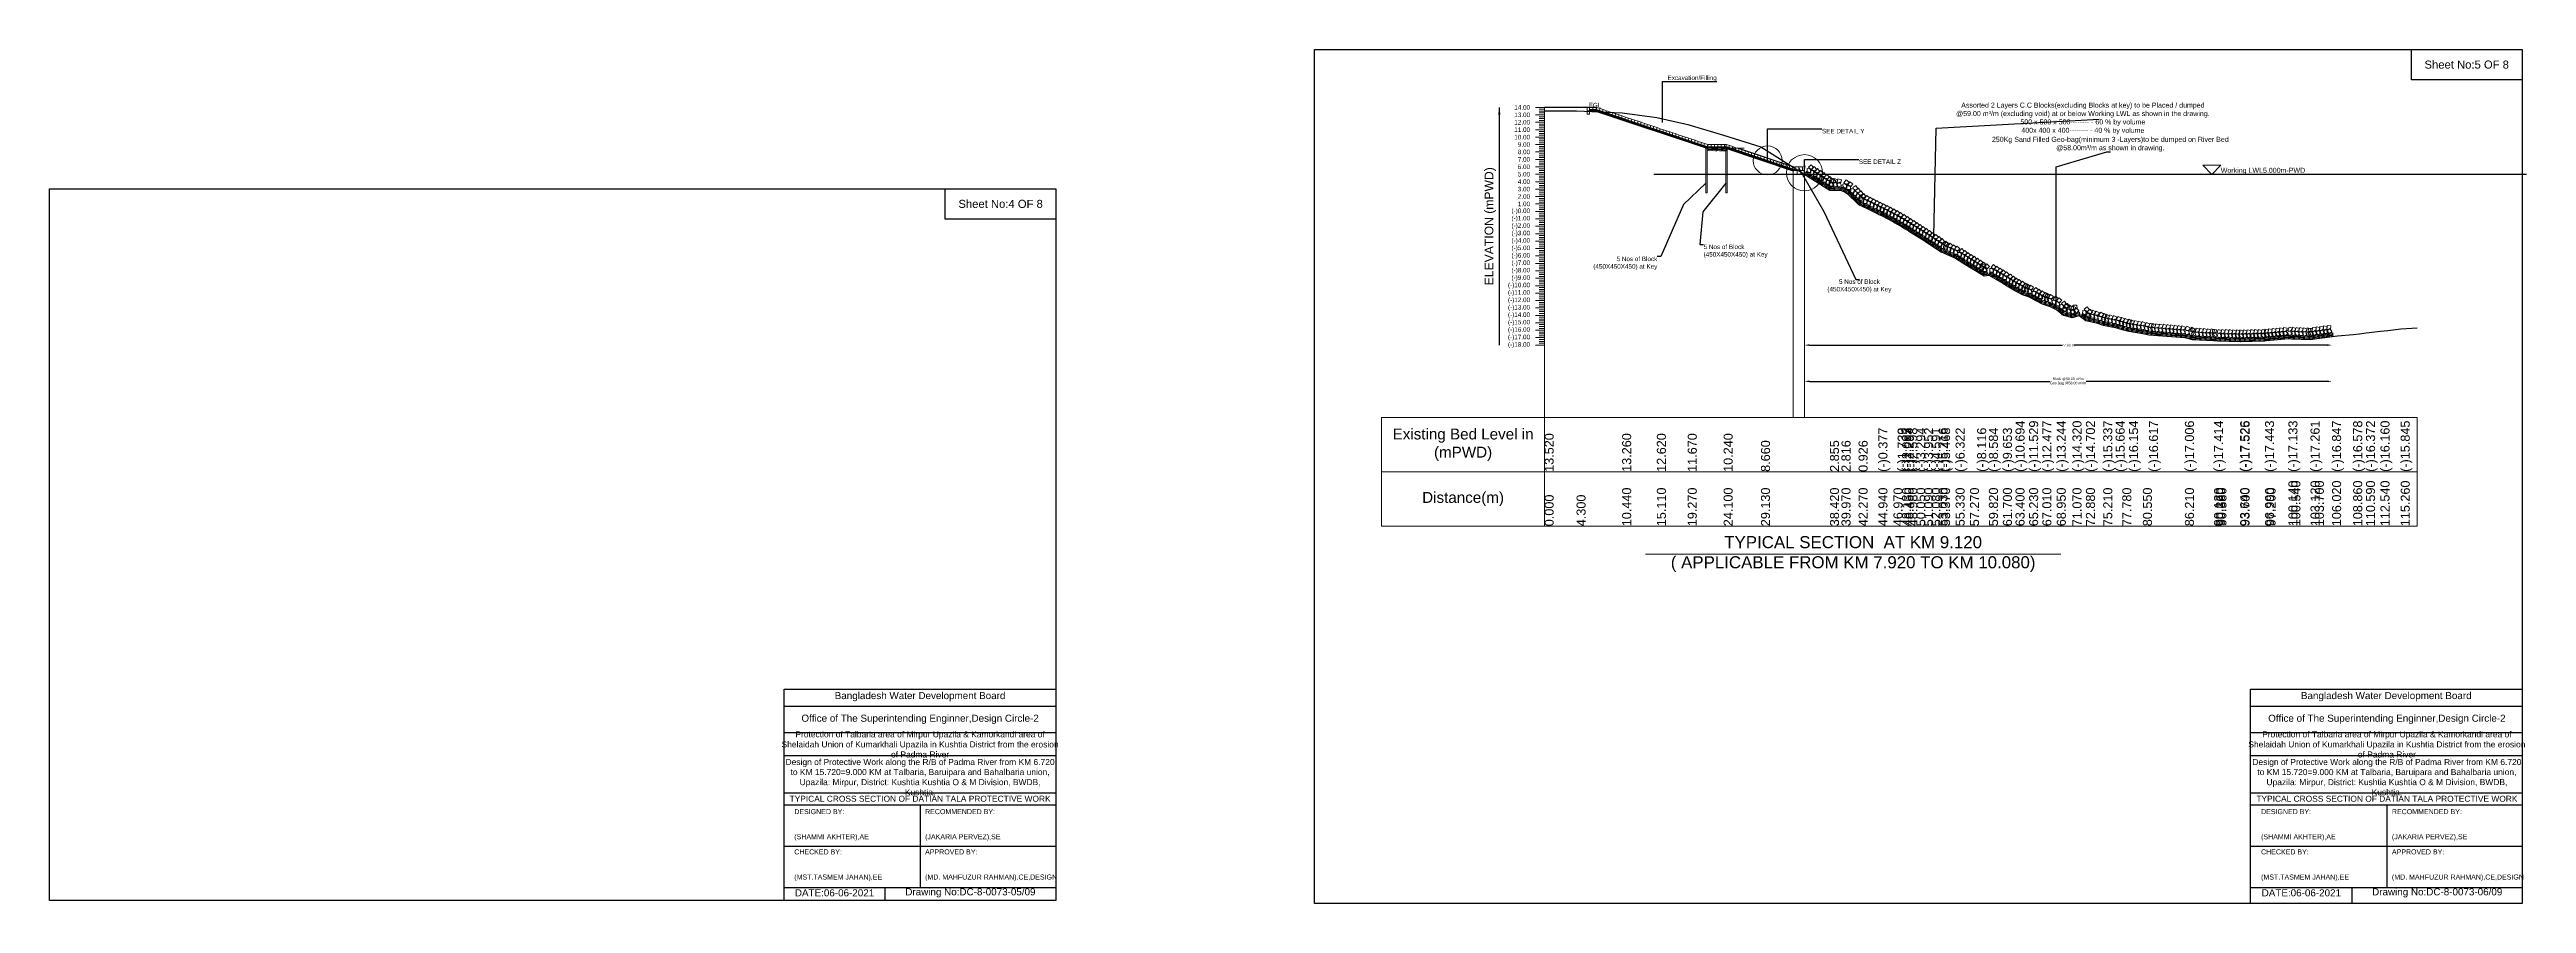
# Model space of a CAD drawing. Header units: inches. Extents: x 89000 to 215021, y -28933 to 1384.
# Drawn here: x 145000 to 169611, y -7101 to 1384 of the extents above; entities that cross this region are included whole.
import ezdxf

# ---------------------------------------------------------------- set-up
doc = ezdxf.new("R2010")
doc.units = ezdxf.units.IN
doc.header["$LTSCALE"] = 7
doc.header["$MEASUREMENT"] = 0
doc.header["$PDMODE"] = 3
doc.linetypes.add('CENTER', pattern=[2, 1.25, -0.25, 0.25, -0.25])
for name, color, linetype, lineweight in [('Bed Level Divider', 7, 'Continuous', 9), ('CL of Xsection', 7, 'CENTER', 9), ('Cross section Data Border', 7, 'Continuous', 9), ('Cross Section Labels', 7, 'Continuous', 9), ('Existing_Bed_Level for Xsection', 7, 'Continuous', 25), ('Long Section Labels', 7, 'Continuous', 9)]:
    doc.layers.add(name, color=color, linetype=linetype, lineweight=lineweight)
doc.styles.get("Standard").update_dxf_attribs({"font": 'arial.ttf'})
doc.dimstyles.new('Appron Lebeling Style', dxfattribs={"dimtxt": 50, "dimasz": 50, "dimexe": 0.18, "dimexo": 0.0625, "dimgap": 0.09, "dimtad": 0, "dimtih": 1, "dimtoh": 1, "dimdec": 4, "dimzin": 0, "dimdsep": 46, "dimtxsty": 'Standard', "dimcen": 0.09, "dimse1": 1, "dimse2": 1, "dimadec": 0, "dimazin": 0, "dimtfac": 1, "dimtdec": 4, "dimtofl": 0, "dimtmove": 0, "dimatfit": 3, "dimfxl": 1, "dimtolj": 1, "dimtzin": 0, "dimarcsym": 0})
doc.dimstyles.get("Standard").update_dxf_attribs({"dimtxt": 0.18, "dimasz": 0.18, "dimexe": 0.18, "dimexo": 0.0625, "dimgap": 0.09, "dimtad": 0, "dimtih": 1, "dimtoh": 1, "dimdec": 4, "dimzin": 0, "dimdsep": 46, "dimtxsty": 'Standard', "dimcen": 0.09, "dimadec": 0, "dimazin": 0, "dimtfac": 1, "dimtdec": 4, "dimtofl": 0, "dimtmove": 0, "dimatfit": 3, "dimfxl": 1, "dimtolj": 1, "dimtzin": 0, "dimarcsym": 0})

msp = doc.modelspace()

# ---------------------------------------------------------------- texts
at = {"attachment_point": 5}
for s, insert, char_height in [('Sheet No:5 OF 8', (169017.73002, 1234.10087), 80), ('Sheet No:4 OF 8', (154450, -150), 80), ('Bangladesh Water Development Board', (153650, -5046), 70), ('Bangladesh Water Development Board', (168218.09036, -5046), 70), ('Office of The Superintending Enginner,Design Circle-2', (153650, -5271), 70), ('Office of The Superintending Enginner,Design Circle-2', (168224.52256, -5271), 70)]:
    msp.add_mtext(s, dxfattribs=dict(at, insert=insert, char_height=char_height))
for s, insert, char_height, width, attachment_point in [('Protection of Talbaria area of Mirpur Upazila & Kamorkandi area of Shelaidah Union of Kumarkhali Upazila in Kushtia District from the erosion of Padma River', (153650, -5521), 60, 2800, 5), ('Protection of Talbaria area of Mirpur Upazila & Kamorkandi area of Shelaidah Union of Kumarkhali Upazila in Kushtia District from the erosion of Padma River', (168224.52256, -5521), 60, 2800, 5), ('Design of Protective Work along the R/B of Padma River from KM 6.720 to KM 15.720=9.000 KM at Talbaria, Baruipara and Bahalbaria union, Upazila: Mirpur, District: Kushtia Kushtia O & M Division, BWDB, Kushtia.', (153650, -5846), 60, 2700, 5), ('Design of Protective Work along the R/B of Padma River from KM 6.720 to KM 15.720=9.000 KM at Talbaria, Baruipara and Bahalbaria union, Upazila: Mirpur, District: Kushtia Kushtia O & M Division, BWDB, Kushtia.', (168224.52256, -5846), 60, 2700, 5), ('TYPICAL CROSS SECTION OF DATIAN TALA PROTECTIVE WORK', (153650, -6061), 59.5765532, 2800, 5), ('TYPICAL CROSS SECTION OF DATIAN TALA PROTECTIVE WORK', (168224.52256, -6061), 59.5765532, 2800, 5), ('DESIGNED BY:^J^J^J(SHAMMI AKHTER),AE', (152400, -6321), 50, 1400, 4), ('RECOMMENDED BY:^J^J^J(JAKARIA PERVEZ),SE', (153700, -6321), 50, 1400, 4), ('DESIGNED BY:^J^J^J(SHAMMI AKHTER),AE', (166974.52256, -6321), 50, 1400, 4), ('RECOMMENDED BY:^J^J^J(JAKARIA PERVEZ),SE', (168274.52256, -6321), 50, 1400, 4), ('CHECKED BY:^J^J^J(MST.TASMEM JAHAN),EE', (152400, -6721), 50, 1400, 4), ('APPROVED BY:^J^J^J(MD. MAHFUZUR RAHMAN),CE,DESIGN', (153700, -6721), 50, 1400, 4), ('CHECKED BY:^J^J^J(MST.TASMEM JAHAN),EE', (166974.52256, -6721), 50, 1400, 4), ('APPROVED BY:^J^J^J(MD. MAHFUZUR RAHMAN),CE,DESIGN', (168274.52256, -6721), 50, 1400, 4), ('DATE:06-06-2021', (152800, -6996), 70, 1400, 5), ('Drawing No:DC-8-0073-05/09', (154150, -6996), 70, 2200, 5), ('DATE:06-06-2021', (167374.52256, -6996), 70, 1400, 5), ('Drawing No:DC-8-0073-06/09', (168724.52256, -6996), 70, 2200, 5)]:
    msp.add_mtext(s, dxfattribs=dict(insert=insert, char_height=char_height, width=width, attachment_point=attachment_point))
at = {"layer": 'Cross section Data Border', "char_height": 108, "width": 1440, "attachment_point": 5}
for s, insert in [('Existing Bed Level in (mPWD)', (159045.38224, -2542.68551)), ('Distance(m)', (159045.38224, -3082.68551))]:
    msp.add_mtext(s, dxfattribs=dict(at, insert=insert))
at = {"layer": 'Cross Section Labels'}
for s, insert, char_height, attachment_point in [('Excavation/Filling', (161566.0171, 1067.21449), 45, 9), ('EGL', (160419.10927, 808.91449), 45, 9), ('Assorted 2 Layers C.C Blocks(excluding Blocks at key) to be Placed / dumped^J@59.00 m³/m (excluding void) at or below Working LWL as shown in the drawing.^J500 x 500 x 500-------- - 60 % by volume^J400x 400 x 400-------- - 40 % by volume', (165203.87442, 541.43769), 50, 8), ('SEE DETAIL Y', (162611.22762, 595.94678), 45, 1), ('250Kg Sand Filled Geo-bag(minimum 3 -Layers)to be dumped on River Bed^J@58.00m³/m as shown in drawing.', (165476.65468, 368.32122), 50, 8), ('SEE DETAIL Z', (162977.4421, 292.31449), 45, 1), ('Working LWL5.000m-PWD', (166574.07339, 143.91366), 50, 7), ('5 Nos of Block ^J(450X450X450) at Key', (160975.22814, -673.32211), 45, 3), ('5 Nos of Block ^J(450X450X450) at Key', (161434.88864, -553.51228), 45, 1), ('5 Nos of Block ^J(450X450X450) at Key', (162983.10196, -899.46342), 45, 2), ('TYPICAL SECTION  AT KM 9.120^J( APPLICABLE FROM KM 7.920 TO KM 10.080)', (162921.04115, -3628.90062), 120, 5)]:
    msp.add_mtext(s, dxfattribs=dict(at, insert=insert, char_height=char_height, attachment_point=attachment_point))
at = {"layer": 'Long Section Labels', "char_height": 45, "attachment_point": 6}
for s, insert in [('14.00', (159711.38224, 808.91449)), ('13.00', (159711.38224, 735.11449)), ('12.00', (159711.38224, 661.31449)), ('11.00', (159711.38224, 587.51449)), ('10.00', (159711.38224, 513.71449)), ('8.00', (159711.38224, 366.11449)), ('9.00', (159711.38224, 439.91449)), ('7.00', (159711.38224, 292.31449)), ('4.00', (159711.38224, 70.91449)), ('3.00', (159711.38224, -2.88551)), ('5.00', (159711.38224, 144.71449)), ('6.00', (159711.38224, 218.51449)), ('(-)0.00', (159711.38224, -224.28551)), ('2.00', (159711.38224, -76.68551)), ('1.00', (159711.38224, -150.48551)), ('(-)1.00', (159711.38224, -298.08551)), ('(-)2.00', (159711.38224, -371.88551)), ('(-)3.00', (159711.38224, -445.68551)), ('(-)4.00', (159711.38224, -519.48551)), ('(-)5.00', (159711.38224, -593.28551)), ('(-)6.00', (159711.38224, -667.08551)), ('(-)7.00', (159711.38224, -740.88551)), ('(-)10.00', (159711.38224, -962.28551)), ('(-)8.00', (159711.38224, -814.68551)), ('(-)9.00', (159711.38224, -888.48551)), ('(-)11.00', (159711.38224, -1036.08551)), ('(-)12.00', (159711.38224, -1109.88551)), ('(-)13.00', (159711.38224, -1183.68551)), ('(-)14.00', (159711.38224, -1257.48551)), ('(-)15.00', (159711.38224, -1331.28551)), ('(-)16.00', (159711.38224, -1405.08551)), ('(-)17.00', (159711.38224, -1478.88551)), ('(-)18.00', (159711.38224, -1552.68551))]:
    msp.add_mtext(s, dxfattribs=dict(at, insert=insert))
at = {"layer": 'Long Section Labels', "rotation": 90}
for s, insert, char_height, attachment_point in [('ELEVATION (mPWD)', (159315.38224, -371.88551), 86.4, 5), ('13.520', (159855.38224, -2812.68551), 90, 1), ('13.520', (159855.38224, -2812.68551), 90, 1), ('13.260', (160625.85424, -2812.68551), 90, 1), ('12.620', (160970.50024, -2812.68551), 90, 1), ('11.670', (161277.50824, -2812.68551), 90, 1), ('10.240', (161633.96224, -2812.68551), 90, 1), ('(-)0.377', (163171.95424, -2812.68551), 90, 1), ('(-)1.733', (163362.35824, -2812.68551), 90, 1), ('(-)1.739', (163363.83424, -2812.68551), 90, 1), ('(-)2.095', (163407.37624, -2812.68551), 90, 1), ('(-)2.097', (163408.11424, -2812.68551), 90, 1), ('(-)2.294', (163430.99224, -2812.68551), 90, 1), ('(-)2.598', (163467.89224, -2812.68551), 90, 1), ('(-)3.294', (163549.07224, -2812.68551), 90, 1), ('(-)3.952', (163625.82424, -2812.68551), 90, 1), ('(-)4.591', (163698.88624, -2812.68551), 90, 1), ('(-)5.216', (163768.99624, -2812.68551), 90, 1), ('(-)5.468', (163794.08824, -2812.68551), 90, 1), ('(-)6.322', (163938.73624, -2812.68551), 90, 1), ('(-)8.116', (164152.75624, -2812.68551), 90, 1), ('(-)8.584', (164270.09824, -2812.68551), 90, 1), ('(-)9.653', (164408.84224, -2812.68551), 90, 1), ('(-)10.694', (164534.30224, -2812.68551), 90, 1), ('(-)11.529', (164669.35624, -2812.68551), 90, 1), ('(-)12.477', (164800.72024, -2812.68551), 90, 1), ('(-)13.244', (164943.89224, -2812.68551), 90, 1), ('(-)14.320', (165100.34824, -2812.68551), 90, 1), ('(-)14.702', (165233.92624, -2812.68551), 90, 1), ('(-)15.337', (165405.88024, -2812.68551), 90, 1), ('(-)15.664', (165529.12624, -2812.68551), 90, 1), ('(-)16.154', (165661.96624, -2812.68551), 90, 1), ('(-)16.617', (165860.48824, -2812.68551), 90, 1), ('(-)17.006', (166217.68024, -2812.68551), 90, 1), ('(-)17.414', (166506.23824, -2812.68551), 90, 1), ('(-)17.526', (166766.01424, -2812.68551), 90, 1), ('(-)17.525', (166770.44224, -2812.68551), 90, 1), ('(-)17.525', (166770.44224, -2812.68551), 90, 1), ('(-)17.525', (166770.44224, -2812.68551), 90, 1), ('(-)17.443', (167013.24424, -2812.68551), 90, 1), ('(-)17.133', (167245.71424, -2812.68551), 90, 1), ('(-)17.261', (167465.63824, -2812.68551), 90, 1), ('(-)16.847', (167679.65824, -2812.68551), 90, 1), ('(-)16.578', (167889.25024, -2812.68551), 90, 1), ('(-)16.372', (168016.92424, -2812.68551), 90, 1), ('(-)16.160', (168160.83424, -2812.68551), 90, 1), ('(-)15.845', (168361.57024, -2812.68551), 90, 1), ('8.660', (162005.17624, -2812.68551), 90, 1), ('2.855', (162690.77824, -2812.68551), 90, 1), ('2.816', (162805.16824, -2812.68551), 90, 1), ('0.926', (162974.90824, -2812.68551), 90, 1), ('100.140', (167245.71424, -3352.68551), 90, 1), ('100.540', (167275.23424, -3352.68551), 90, 1), ('103.120', (167465.63824, -3352.68551), 90, 1), ('103.700', (167508.44224, -3352.68551), 90, 1), ('106.020', (167679.65824, -3352.68551), 90, 1), ('108.860', (167889.25024, -3352.68551), 90, 1), ('110.590', (168016.92424, -3352.68551), 90, 1), ('112.540', (168160.83424, -3352.68551), 90, 1), ('115.260', (168361.57024, -3352.68551), 90, 1), ('0.000', (159855.38224, -3352.68551), 90, 1), ('4.300', (160172.72224, -3352.68551), 90, 1), ('10.440', (160625.85424, -3352.68551), 90, 1), ('15.110', (160970.50024, -3352.68551), 90, 1), ('19.270', (161277.50824, -3352.68551), 90, 1), ('24.100', (161633.96224, -3352.68551), 90, 1), ('29.130', (162005.17624, -3352.68551), 90, 1), ('38.420', (162690.77824, -3352.68551), 90, 1), ('39.970', (162805.16824, -3352.68551), 90, 1), ('42.270', (162974.90824, -3352.68551), 90, 1), ('44.940', (163171.95424, -3352.68551), 90, 1), ('46.970', (163321.76824, -3352.68551), 90, 1), ('48.130', (163407.37624, -3352.68551), 90, 1), ('48.450', (163430.99224, -3352.68551), 90, 1), ('48.980', (163470.10624, -3352.68551), 90, 1), ('50.050', (163549.07224, -3352.68551), 90, 1), ('51.090', (163625.82424, -3352.68551), 90, 1), ('52.080', (163698.88624, -3352.68551), 90, 1), ('53.030', (163768.99624, -3352.68551), 90, 1), ('53.370', (163794.08824, -3352.68551), 90, 1), ('55.330', (163938.73624, -3352.68551), 90, 1), ('57.270', (164081.90824, -3352.68551), 90, 1), ('59.820', (164270.09824, -3352.68551), 90, 1), ('61.700', (164408.84224, -3352.68551), 90, 1), ('63.400', (164534.30224, -3352.68551), 90, 1), ('65.230', (164669.35624, -3352.68551), 90, 1), ('67.010', (164800.72024, -3352.68551), 90, 1), ('68.950', (164943.89224, -3352.68551), 90, 1), ('71.070', (165100.34824, -3352.68551), 90, 1), ('72.880', (165233.92624, -3352.68551), 90, 1), ('75.210', (165405.88024, -3352.68551), 90, 1), ('77.780', (165595.54624, -3352.68551), 90, 1), ('80.550', (165799.97224, -3352.68551), 90, 1), ('86.210', (166217.68024, -3352.68551), 90, 1), ('90.120', (166506.23824, -3352.68551), 90, 1), ('90.360', (166523.95024, -3352.68551), 90, 1), ('90.580', (166540.18624, -3352.68551), 90, 1), ('93.640', (166766.01424, -3352.68551), 90, 1), ('93.700', (166770.44224, -3352.68551), 90, 1), ('93.700', (166770.44224, -3352.68551), 90, 1), ('93.700', (166770.44224, -3352.68551), 90, 1), ('96.990', (167013.24424, -3352.68551), 90, 1), ('97.200', (167028.74224, -3352.68551), 90, 1)]:
    msp.add_mtext(s, dxfattribs=dict(at, insert=insert, char_height=char_height, attachment_point=attachment_point))

# ---------------------------------------------------------------- blocks, each defined once
blk = doc.blocks.new('*D1')
at = {"layer": 'Cross Section Labels', "color": 0, "lineweight": -2, "transparency": 16777216}
for p, q in [((162487, -1553), (164997, -1553)), ((167629, -1553), (165119, -1553))]:
    blk.add_line(p, q, dxfattribs=at)
at = {"layer": 'Cross Section Labels', "color": 0, "transparency": 16777216}
for points in [[(162487, -1544), (162487, -1561), (162437, -1553)], [(167629, -1544), (167629, -1561), (167679, -1553)]]:
    blk.add_solid(points, dxfattribs=at)
at = {"layer": 'Defpoints', "color": 0, "transparency": 16777216}
for p in [(162437, 145), (167679, -1468), (167679, -1553)]:
    blk.add_point(p, dxfattribs=at)
at = {"layer": 'Cross Section Labels', "color": 0, "transparency": 16777216, "insert": (165058, -1553), "char_height": 25, "attachment_point": 5}
blk.add_mtext('\\A1;77.00 m', dxfattribs=at)
blk = doc.blocks.new('*D2')
at = {"layer": 'Cross Section Labels', "color": 0, "lineweight": -2, "transparency": 16777216}
for p, q in [((162487, -1913), (164880, -1913)), ((167629, -1913), (165236, -1913))]:
    blk.add_line(p, q, dxfattribs=at)
at = {"layer": 'Cross Section Labels', "color": 0, "transparency": 16777216}
for points in [[(162487, -1904), (162487, -1921), (162437, -1913)], [(167629, -1904), (167629, -1921), (167679, -1913)]]:
    blk.add_solid(points, dxfattribs=at)
at = {"layer": 'Defpoints', "color": 0, "transparency": 16777216}
for p in [(162437, 145), (167679, -1468), (167679, -1913)]:
    blk.add_point(p, dxfattribs=at)
at = {"layer": 'Cross Section Labels', "color": 0, "transparency": 16777216, "insert": (165058, -1913), "char_height": 25, "attachment_point": 5}
blk.add_mtext('\\A1;Block @59.00 m³/m ^JGoo Bag @58.00 m³/m ', dxfattribs=at)

# ---------------------------------------------------------------- dimensions: what is measured, and where the dimension line sits
at = {"layer": 'Cross Section Labels'}
for base, text, picture, middle in [((167678.76213, -1552.68551), '77.00 m', '*D1', (165058.10211, -1552.68551)), ((167678.76213, -1912.68551), 'Block @59.00 m³/m ^JGoo Bag @58.00 m³/m ', '*D2', (165058.10211, -1912.68551))]:
    dim = msp.add_linear_dim(base=base, p1=(162437.4421, 144.71449), p2=(167678.76213, -1467.71424), text=text, dimstyle='Appron Lebeling Style', override={"dimtxt": 25}, dxfattribs=at)
    dim.commit()
    dim.dimension.update_dxf_attribs({"geometry": picture, "text_midpoint": middle})

# ---------------------------------------------------------------- linework, layer by layer
for points in [[(157568.09036, 1384.10087), (169568.09036, 1384.10087), (169568.09036, -7101.09913), (157568.09036, -7101.09913)], [(168467.73002, 1384.10087), (169567.73002, 1384.10087), (169567.73002, 1084.10087), (168467.73002, 1084.10087)], [(145000, 0), (155000, 0), (155000, -7071), (145000, -7071)], [(153900, 0), (155000, 0), (155000, -300), (153900, -300)]]:
    msp.add_lwpolyline(points, close=True)
for points in [[(152300, -7071), (152300, -4971), (155000, -4971)], [(152300, -5141), (155000, -5141)], [(166868.09036, -7101.09913), (166868.09036, -4971), (169568.09036, -4971)], [(166874.52256, -5141), (169574.52256, -5141)], [(152300, -5401), (155000, -5401)], [(166874.52256, -5401), (169574.52256, -5401)], [(152300, -5631), (155000, -5631)], [(166874.52256, -5631), (169574.52256, -5631)], [(152300, -6001), (155000, -6001)], [(152300, -6121), (155000, -6121)], [(153650, -6121), (153650, -6941)], [(166874.52256, -6001), (169574.52256, -6001)], [(166874.52256, -6121), (169574.52256, -6121)], [(168224.52256, -6121), (168224.52256, -6941)], [(152300, -6531), (155000, -6531)], [(166874.52256, -6531), (169574.52256, -6531)], [(152300, -6941), (155000, -6941)], [(153300, -6941), (153300, -7071)], [(166874.52256, -6941), (169574.52256, -6941)], [(167874.52256, -6941), (167874.52256, -7101.09913)]]:
    msp.add_lwpolyline(points)
at = {"layer": 'Bed Level Divider'}
for p, q in [((160367.44927, 808.91449), (160374.45055, 807.77834)), ((161458.77005, 403.01449), (161458.77005, -39.78551)), ((161458.77005, 403.01449), (161472.05405, 403.01449)), ((161472.05405, 403.01449), (161656.55405, 403.01449)), ((161472.05405, 403.01449), (161656.55405, 403.01449)), ((161472.05405, 403.01449), (161472.05405, -39.78551)), ((161473.25166, 410.39449), (161657.75166, 410.39449)), ((161474.44927, 417.77449), (161658.94927, 417.77449)), ((161656.55405, 403.01449), (161656.55405, -39.78551)), ((161656.55405, 403.01449), (161669.83805, 403.01449)), ((161669.83805, 403.01449), (161669.83805, -39.78551)), ((161679.89166, 403.01449), (161839.57311, 403.01449)), ((162326.7421, 144.71449), (162326.7421, -2272.68551)), ((162437.4421, 144.71449), (162437.4421, -2272.68551)), ((161458.77005, -39.78551), (161472.05405, -39.78551)), ((161656.55405, -39.78551), (161669.83805, -39.78551)), ((159855.38224, -1552.68551), (159855.38224, -2272.68551)), ((168525.40624, -2272.68551), (168525.40624, -3352.68551))]:
    msp.add_line(p, q, dxfattribs=at)
at = {"layer": 'CL of Xsection'}
msp.add_line((161643.36226, 439.91449), (161661.65258, 440.21099), dxfattribs=at)
at = {"layer": 'Cross section Data Border'}
for points in [[(168525.40624, -3352.68551), (158235.38224, -3352.68551), (158235.38224, -2272.68551), (168525.40624, -2272.68551)], [(159855.38224, -2272.68551), (159855.38224, -3352.68551)], [(158235.38224, -2812.68551), (168525.40624, -2812.68551)]]:
    msp.add_lwpolyline(points, dxfattribs=at)
at = {"layer": 'Cross Section Labels'}
msp.add_lwpolyline([(166484.07339, 143.91366), (166574.07339, 233.91366), (166394.07339, 233.91366)], close=True, dxfattribs=at)
msp.add_lwpolyline([(160857.04115, -3628.90062), (162921.04115, -3628.90062), (164985.04115, -3628.90062)], dxfattribs=at)
for centre, radius in [((162071.22762, 282.29678), 144), ((162437.4421, 159.47449), 180)]:
    msp.add_circle(centre, radius, dxfattribs=at)
at = {"layer": 'Existing_Bed_Level for Xsection'}
for points in [[(159855.37211, 774.36821), (160172.71211, 774.36821), (160625.84411, 755.18021), (160970.49011, 707.94821), (161277.49811, 637.83821), (161633.95211, 532.30421), (162005.16611, 415.70021), (162690.76811, -12.70879), (162805.15811, -15.58699), (162840.58211, -32.11819), (162859.03211, -42.15499), (162974.89811, -155.06899), (163059.76811, -195.95419), (163171.94411, -251.23039), (163177.84811, -253.51819), (163210.32011, -269.60659), (163321.75811, -328.20379), (163362.34811, -351.30319), (163363.82411, -351.74599), (163407.36611, -378.01879), (163408.10411, -378.16639), (163430.98211, -392.70499), (163467.88211, -415.14019), (163470.09611, -416.54239), (163549.06211, -466.50499), (163625.81411, -515.06539), (163698.87611, -562.22359), (163768.98611, -608.34859), (163794.07811, -626.94619), (163938.72611, -689.97139), (164010.31211, -734.91559), (164081.89811, -779.19559), (164152.74611, -822.36859), (164223.59411, -864.43459), (164270.08811, -856.90699), (164340.19811, -896.98039), (164408.83211, -935.79919), (164466.39611, -973.80619), (164534.29211, -1012.62499), (164601.45011, -1050.26299), (164669.34611, -1074.24799), (164735.02811, -1109.96719), (164800.71011, -1144.21039), (164879.67611, -1169.15479), (164943.88211, -1200.81499), (165009.56411, -1256.68159), (165100.33811, -1280.22379), (165166.75811, -1259.04319), (165233.91611, -1308.41539), (165337.97411, -1332.76939), (165405.87011, -1355.27839), (165529.11611, -1379.41099), (165595.53611, -1398.22999), (165661.95611, -1415.57299), (165799.96211, -1436.16319), (165860.47811, -1449.74239), (166217.67011, -1478.45059), (166255.30811, -1485.83059), (166289.99411, -1496.23639), (166506.22811, -1508.56099), (166523.94011, -1506.71599), (166540.17611, -1511.14399), (166766.00411, -1516.82659), (166770.43211, -1516.75279), (166770.43211, -1516.75279), (166770.43211, -1516.75279), (167013.23411, -1510.70119), (167028.73211, -1508.26579), (167245.70411, -1487.82319), (167275.22411, -1489.96339), (167465.62811, -1497.26959), (167508.43211, -1489.66819), (167679.64811, -1466.71639), (167733.52211, -1461.03379), (167889.24011, -1446.86419), (167951.97011, -1439.70559), (168016.91411, -1431.66139), (168160.82411, -1416.01579), (168233.88611, -1407.23359), (168361.56011, -1392.76879), (168525.39611, -1381.03459)], [(160367.44927, 808.91449), (159855.38224, 808.91449)], [(160301.02927, 786.77449), (160367.44927, 786.77449), (161474.44927, 417.77449)], [(160301.02927, 779.39449), (160366.25166, 779.39449), (161473.25166, 410.39449)], [(160301.02927, 772.01449), (160365.05405, 772.01449), (161472.05405, 403.01449)], [(161612.27405, 417.77449), (161616.87234, 416.24173)], [(161654.6513, 419.20714), (162346.42542, 188.61577)], [(161656.55405, 403.01449), (162326.7421, 179.61847)], [(161657.75166, 410.39449), (162344.09166, 181.61449)], [(161703.22927, 403.01449), (162345.1921, 189.02688)], [(162345.1921, 212.36449), (161773.2421, 403.01449)], [(160941.27129, 144.71449), (169611.29529, 144.71449)]]:
    msp.add_lwpolyline(points, dxfattribs=at)
at = {"layer": 'Long Section Labels'}
for points in [[(159855.38224, 808.91449), (159765.38224, 808.91449)], [(159855.38224, 790.46449), (159801.38224, 790.46449)], [(159855.38224, 772.01449), (159801.38224, 772.01449)], [(159855.38224, 753.56449), (159801.38224, 753.56449)], [(159855.38224, -1552.68551), (159855.38224, -1478.88551), (159855.38224, -1405.08551), (159855.38224, -1331.28551), (159855.38224, -1257.48551), (159855.38224, -1183.68551), (159855.38224, -1109.88551), (159855.38224, -1036.08551), (159855.38224, -962.28551), (159855.38224, -888.48551), (159855.38224, -814.68551), (159855.38224, -740.88551), (159855.38224, -667.08551), (159855.38224, -593.28551), (159855.38224, -519.48551), (159855.38224, -445.68551), (159855.38224, -371.88551), (159855.38224, -298.08551), (159855.38224, -224.28551), (159855.38224, -150.48551), (159855.38224, -76.68551), (159855.38224, -2.88551), (159855.38224, 70.91449), (159855.38224, 144.71449), (159855.38224, 218.51449), (159855.38224, 292.31449), (159855.38224, 366.11449), (159855.38224, 439.91449), (159855.38224, 513.71449), (159855.38224, 587.51449), (159855.38224, 661.31449), (159855.38224, 735.11449), (159855.38224, 808.91449)], [(159855.38224, 735.11449), (159765.38224, 735.11449)], [(159855.38224, 661.31449), (159765.38224, 661.31449)], [(159855.38224, 587.51449), (159765.38224, 587.51449)], [(159855.38224, 513.71449), (159765.38224, 513.71449)], [(159855.38224, 716.66449), (159801.38224, 716.66449)], [(159855.38224, 698.21449), (159801.38224, 698.21449)], [(159855.38224, 679.76449), (159801.38224, 679.76449)], [(159855.38224, 642.86449), (159801.38224, 642.86449)], [(159855.38224, 624.41449), (159801.38224, 624.41449)], [(159855.38224, 605.96449), (159801.38224, 605.96449)], [(159855.38224, 569.06449), (159801.38224, 569.06449)], [(159855.38224, 550.61449), (159801.38224, 550.61449)], [(159855.38224, 532.16449), (159801.38224, 532.16449)], [(159855.38224, 495.26449), (159801.38224, 495.26449)], [(159855.38224, 439.91449), (159765.38224, 439.91449)], [(159855.38224, 366.11449), (159765.38224, 366.11449)], [(159855.38224, 292.31449), (159765.38224, 292.31449)], [(159855.38224, 476.81449), (159801.38224, 476.81449)], [(159855.38224, 458.36449), (159801.38224, 458.36449)], [(159855.38224, 421.46449), (159801.38224, 421.46449)], [(159855.38224, 403.01449), (159801.38224, 403.01449)], [(159855.38224, 384.56449), (159801.38224, 384.56449)], [(159855.38224, 347.66449), (159801.38224, 347.66449)], [(159855.38224, 329.21449), (159801.38224, 329.21449)], [(159855.38224, 310.76449), (159801.38224, 310.76449)], [(159855.38224, 273.86449), (159801.38224, 273.86449)], [(159855.38224, 255.41449), (159801.38224, 255.41449)], [(161654.6513, 419.20714), (161661.65258, 440.21099)], [(159855.38224, 218.51449), (159765.38224, 218.51449)], [(159855.38224, 144.71449), (159765.38224, 144.71449)], [(159855.38224, 70.91449), (159765.38224, 70.91449)], [(159855.38224, 236.96449), (159801.38224, 236.96449)], [(159855.38224, 200.06449), (159801.38224, 200.06449)], [(159855.38224, 181.61449), (159801.38224, 181.61449)], [(159855.38224, 163.16449), (159801.38224, 163.16449)], [(159855.38224, 126.26449), (159801.38224, 126.26449)], [(159855.38224, 107.81449), (159801.38224, 107.81449)], [(159855.38224, 89.36449), (159801.38224, 89.36449)], [(159855.38224, 52.46449), (159801.38224, 52.46449)], [(159855.38224, 34.01449), (159801.38224, 34.01449)], [(159855.38224, 15.56449), (159801.38224, 15.56449)], [(159855.38224, -2.88551), (159765.38224, -2.88551)], [(159855.38224, -76.68551), (159765.38224, -76.68551)], [(159855.38224, -150.48551), (159765.38224, -150.48551)], [(159855.38224, -224.28551), (159765.38224, -224.28551)], [(159855.38224, -21.33551), (159801.38224, -21.33551)], [(159855.38224, -39.78551), (159801.38224, -39.78551)], [(159855.38224, -58.23551), (159801.38224, -58.23551)], [(159855.38224, -95.13551), (159801.38224, -95.13551)], [(159855.38224, -113.58551), (159801.38224, -113.58551)], [(159855.38224, -132.03551), (159801.38224, -132.03551)], [(159855.38224, -168.93551), (159801.38224, -168.93551)], [(159855.38224, -187.38551), (159801.38224, -187.38551)], [(159855.38224, -205.83551), (159801.38224, -205.83551)], [(159855.38224, -242.73551), (159801.38224, -242.73551)], [(159855.38224, -298.08551), (159765.38224, -298.08551)], [(159855.38224, -371.88551), (159765.38224, -371.88551)], [(159855.38224, -445.68551), (159765.38224, -445.68551)], [(159855.38224, -261.18551), (159801.38224, -261.18551)], [(159855.38224, -279.63551), (159801.38224, -279.63551)], [(159855.38224, -316.53551), (159801.38224, -316.53551)], [(159855.38224, -334.98551), (159801.38224, -334.98551)], [(159855.38224, -353.43551), (159801.38224, -353.43551)], [(159855.38224, -390.33551), (159801.38224, -390.33551)], [(159855.38224, -408.78551), (159801.38224, -408.78551)], [(159855.38224, -427.23551), (159801.38224, -427.23551)], [(159855.38224, -464.13551), (159801.38224, -464.13551)], [(159855.38224, -482.58551), (159801.38224, -482.58551)], [(159855.38224, -519.48551), (159765.38224, -519.48551)], [(159855.38224, -593.28551), (159765.38224, -593.28551)], [(159855.38224, -667.08551), (159765.38224, -667.08551)], [(159855.38224, -501.03551), (159801.38224, -501.03551)], [(159855.38224, -537.93551), (159801.38224, -537.93551)], [(159855.38224, -556.38551), (159801.38224, -556.38551)], [(159855.38224, -574.83551), (159801.38224, -574.83551)], [(159855.38224, -611.73551), (159801.38224, -611.73551)], [(159855.38224, -630.18551), (159801.38224, -630.18551)], [(159855.38224, -648.63551), (159801.38224, -648.63551)], [(159855.38224, -685.53551), (159801.38224, -685.53551)], [(159855.38224, -703.98551), (159801.38224, -703.98551)], [(159855.38224, -722.43551), (159801.38224, -722.43551)], [(159855.38224, -740.88551), (159765.38224, -740.88551)], [(159855.38224, -814.68551), (159765.38224, -814.68551)], [(159855.38224, -888.48551), (159765.38224, -888.48551)], [(159855.38224, -962.28551), (159765.38224, -962.28551)], [(159855.38224, -759.33551), (159801.38224, -759.33551)], [(159855.38224, -777.78551), (159801.38224, -777.78551)], [(159855.38224, -796.23551), (159801.38224, -796.23551)], [(159855.38224, -833.13551), (159801.38224, -833.13551)], [(159855.38224, -851.58551), (159801.38224, -851.58551)], [(159855.38224, -870.03551), (159801.38224, -870.03551)], [(159855.38224, -906.93551), (159801.38224, -906.93551)], [(159855.38224, -925.38551), (159801.38224, -925.38551)], [(159855.38224, -943.83551), (159801.38224, -943.83551)], [(159855.38224, -980.73551), (159801.38224, -980.73551)], [(159855.38224, -1036.08551), (159765.38224, -1036.08551)], [(159855.38224, -1109.88551), (159765.38224, -1109.88551)], [(159855.38224, -1183.68551), (159765.38224, -1183.68551)], [(159855.38224, -999.18551), (159801.38224, -999.18551)], [(159855.38224, -1017.63551), (159801.38224, -1017.63551)], [(159855.38224, -1054.53551), (159801.38224, -1054.53551)], [(159855.38224, -1072.98551), (159801.38224, -1072.98551)], [(159855.38224, -1091.43551), (159801.38224, -1091.43551)], [(159855.38224, -1128.33551), (159801.38224, -1128.33551)], [(159855.38224, -1146.78551), (159801.38224, -1146.78551)], [(159855.38224, -1165.23551), (159801.38224, -1165.23551)], [(159855.38224, -1202.13551), (159801.38224, -1202.13551)], [(159855.38224, -1220.58551), (159801.38224, -1220.58551)], [(159855.38224, -1257.48551), (159765.38224, -1257.48551)], [(159855.38224, -1331.28551), (159765.38224, -1331.28551)], [(159855.38224, -1405.08551), (159765.38224, -1405.08551)], [(159855.38224, -1239.03551), (159801.38224, -1239.03551)], [(159855.38224, -1275.93551), (159801.38224, -1275.93551)], [(159855.38224, -1294.38551), (159801.38224, -1294.38551)], [(159855.38224, -1312.83551), (159801.38224, -1312.83551)], [(159855.38224, -1349.73551), (159801.38224, -1349.73551)], [(159855.38224, -1368.18551), (159801.38224, -1368.18551)], [(159855.38224, -1386.63551), (159801.38224, -1386.63551)], [(159855.38224, -1423.53551), (159801.38224, -1423.53551)], [(159855.38224, -1441.98551), (159801.38224, -1441.98551)], [(159855.38224, -1460.43551), (159801.38224, -1460.43551)], [(159855.38224, -1478.88551), (159765.38224, -1478.88551)], [(159855.38224, -1552.68551), (159765.38224, -1552.68551)], [(159855.38224, -1497.33551), (159801.38224, -1497.33551)], [(159855.38224, -1515.78551), (159801.38224, -1515.78551)], [(159855.38224, -1534.23551), (159801.38224, -1534.23551)]]:
    msp.add_lwpolyline(points, dxfattribs=at)
for points in [[(160301.02927, 808.91449), (160278.88927, 808.91449), (160278.88927, 775.70449), (160301.02927, 775.70449)], [(160301.02927, 775.70449), (160278.88927, 775.70449), (160278.88927, 742.49449), (160301.02927, 742.49449)], [(160334.23927, 808.91449), (160301.02927, 808.91449), (160301.02927, 786.77449), (160334.23927, 786.77449)], [(160367.44927, 808.91449), (160334.23927, 808.91449), (160334.23927, 786.77449), (160367.44927, 786.77449)], [(160405.95632, 797.27641), (160374.45055, 807.77834), (160367.44927, 786.77449), (160398.95504, 776.27256)], [(160437.4621, 786.77449), (160405.95632, 797.27641), (160398.95504, 776.27256), (160430.46081, 765.77064)], [(160468.96787, 776.27256), (160437.4621, 786.77449), (160430.46081, 765.77064), (160461.96659, 755.26872)], [(160500.47364, 765.77064), (160468.96787, 776.27256), (160461.96659, 755.26872), (160493.47236, 744.76679)], [(160531.97941, 755.26872), (160500.47364, 765.77064), (160493.47236, 744.76679), (160524.97813, 734.26487)], [(160563.48519, 744.76679), (160531.97941, 755.26872), (160524.97813, 734.26487), (160556.4839, 723.76294)], [(160594.99096, 734.26487), (160563.48519, 744.76679), (160556.4839, 723.76294), (160587.98968, 713.26102)], [(160626.49673, 723.76294), (160594.99096, 734.26487), (160587.98968, 713.26102), (160619.49545, 702.7591)], [(160658.0025, 713.26102), (160626.49673, 723.76294), (160619.49545, 702.7591), (160651.00122, 692.25717)], [(160689.50828, 702.7591), (160658.0025, 713.26102), (160651.00122, 692.25717), (160682.50699, 681.75525)], [(160721.01405, 692.25717), (160689.50828, 702.7591), (160682.50699, 681.75525), (160714.01277, 671.25332)], [(160752.51982, 681.75525), (160721.01405, 692.25717), (160714.01277, 671.25332), (160745.51854, 660.7514)], [(160784.02559, 671.25332), (160752.51982, 681.75525), (160745.51854, 660.7514), (160777.02431, 650.24947)], [(160815.53137, 660.7514), (160784.02559, 671.25332), (160777.02431, 650.24947), (160808.53008, 639.74755)], [(160847.03714, 650.24947), (160815.53137, 660.7514), (160808.53008, 639.74755), (160840.03585, 629.24563)], [(160878.54291, 639.74755), (160847.03714, 650.24947), (160840.03585, 629.24563), (160871.54163, 618.7437)], [(160910.04868, 629.24563), (160878.54291, 639.74755), (160871.54163, 618.7437), (160903.0474, 608.24178)], [(160941.55445, 618.7437), (160910.04868, 629.24563), (160903.0474, 608.24178), (160934.55317, 597.73985)], [(160973.06023, 608.24178), (160941.55445, 618.7437), (160934.55317, 597.73985), (160966.05894, 587.23793)], [(161004.566, 597.73985), (160973.06023, 608.24178), (160966.05894, 587.23793), (160997.56472, 576.73601)], [(161036.07177, 587.23793), (161004.566, 597.73985), (160997.56472, 576.73601), (161029.07049, 566.23408)], [(161067.57754, 576.73601), (161036.07177, 587.23793), (161029.07049, 566.23408), (161060.57626, 555.73216)], [(161099.08332, 566.23408), (161067.57754, 576.73601), (161060.57626, 555.73216), (161092.08203, 545.23023)], [(161130.58909, 555.73216), (161099.08332, 566.23408), (161092.08203, 545.23023), (161123.58781, 534.72831)], [(161162.09486, 545.23023), (161130.58909, 555.73216), (161123.58781, 534.72831), (161155.09358, 524.22639)], [(161193.60063, 534.72831), (161162.09486, 545.23023), (161155.09358, 524.22639), (161186.59935, 513.72446)], [(161225.10641, 524.22639), (161193.60063, 534.72831), (161186.59935, 513.72446), (161218.10512, 503.22254)], [(161256.61218, 513.72446), (161225.10641, 524.22639), (161218.10512, 503.22254), (161249.6109, 492.72061)], [(161288.11795, 503.22254), (161256.61218, 513.72446), (161249.6109, 492.72061), (161281.11667, 482.21869)], [(161319.62372, 492.72061), (161288.11795, 503.22254), (161281.11667, 482.21869), (161312.62244, 471.71676)], [(161351.12949, 482.21869), (161319.62372, 492.72061), (161312.62244, 471.71676), (161344.12821, 461.21484)], [(161382.63527, 471.71676), (161351.12949, 482.21869), (161344.12821, 461.21484), (161375.63398, 450.71292)], [(161414.14104, 461.21484), (161382.63527, 471.71676), (161375.63398, 450.71292), (161407.13976, 440.21099)], [(161445.64681, 450.71292), (161414.14104, 461.21484), (161407.13976, 440.21099), (161438.64553, 429.70907)], [(161477.15258, 440.21099), (161445.64681, 450.71292), (161438.64553, 429.70907), (161470.1513, 419.20714)], [(161510.52226, 439.91449), (161477.31226, 439.91449), (161477.31226, 417.77449), (161510.52226, 417.77449)], [(161543.73226, 439.91449), (161510.52226, 439.91449), (161510.52226, 417.77449), (161543.73226, 417.77449)], [(161576.94226, 439.91449), (161543.73226, 439.91449), (161543.73226, 417.77449), (161576.94226, 417.77449)], [(161610.15226, 439.91449), (161576.94226, 439.91449), (161576.94226, 417.77449), (161610.15226, 417.77449)], [(161643.36226, 439.91449), (161610.15226, 439.91449), (161610.15226, 417.77449), (161643.36226, 417.77449)], [(161693.15836, 429.70907), (161661.65258, 440.21099), (161654.6513, 419.20714), (161686.15707, 408.70522)], [(161724.66413, 419.20714), (161693.15836, 429.70907), (161686.15707, 408.70522), (161717.66285, 398.2033)], [(161756.1699, 408.70522), (161724.66413, 419.20714), (161717.66285, 398.2033), (161749.16862, 387.70137)], [(161787.67567, 398.2033), (161756.1699, 408.70522), (161749.16862, 387.70137), (161780.67439, 377.19945)], [(161819.18145, 387.70137), (161787.67567, 398.2033), (161780.67439, 377.19945), (161812.18016, 366.69752)], [(161850.68722, 377.19945), (161819.18145, 387.70137), (161812.18016, 366.69752), (161843.68594, 356.1956)], [(161882.19299, 366.69752), (161850.68722, 377.19945), (161843.68594, 356.1956), (161875.19171, 345.69368)], [(161913.69876, 356.1956), (161882.19299, 366.69752), (161875.19171, 345.69368), (161906.69748, 335.19175)], [(161945.20454, 345.69368), (161913.69876, 356.1956), (161906.69748, 335.19175), (161938.20325, 324.68983)], [(161976.71031, 335.19175), (161945.20454, 345.69368), (161938.20325, 324.68983), (161969.70902, 314.1879)], [(162008.21608, 324.68983), (161976.71031, 335.19175), (161969.70902, 314.1879), (162001.2148, 303.68598)], [(162039.72185, 314.1879), (162008.21608, 324.68983), (162001.2148, 303.68598), (162032.72057, 293.18406)], [(162071.22762, 303.68598), (162039.72185, 314.1879), (162032.72057, 293.18406), (162064.22634, 282.68213)], [(162102.7334, 293.18406), (162071.22762, 303.68598), (162064.22634, 282.68213), (162095.73211, 272.18021)], [(162134.23917, 282.68213), (162102.7334, 293.18406), (162095.73211, 272.18021), (162127.23789, 261.67828)], [(162165.74494, 272.18021), (162134.23917, 282.68213), (162127.23789, 261.67828), (162158.74366, 251.17636)], [(162197.25071, 261.67828), (162165.74494, 272.18021), (162158.74366, 251.17636), (162190.24943, 240.67443)], [(162228.75649, 251.17636), (162197.25071, 261.67828), (162190.24943, 240.67443), (162221.7552, 230.17251)], [(162260.26226, 240.67443), (162228.75649, 251.17636), (162221.7552, 230.17251), (162253.26098, 219.67059)], [(162291.76803, 230.17251), (162260.26226, 240.67443), (162253.26098, 219.67059), (162284.76675, 209.16866)], [(162323.2738, 219.67059), (162291.76803, 230.17251), (162284.76675, 209.16866), (162316.27252, 198.66674)], [(162363.6421, 181.61449), (162326.7421, 181.61449), (162326.7421, 144.71449), (162363.6421, 144.71449)], [(162382.0921, 218.51449), (162345.1921, 218.51449), (162345.1921, 181.61449), (162382.0921, 181.61449)], [(162400.5421, 181.61449), (162363.6421, 181.61449), (162363.6421, 144.71449), (162400.5421, 144.71449)], [(162418.9921, 218.51449), (162382.0921, 218.51449), (162382.0921, 181.61449), (162418.9921, 181.61449)], [(162437.4421, 181.61449), (162400.5421, 181.61449), (162400.5421, 144.71449), (162437.4421, 144.71449)], [(162501.90385, 200.28642), (162465.0271, 201.59619), (162463.71733, 164.71944), (162500.59408, 163.40967)], [(162528.44069, 212.88019), (162503.28029, 239.87212), (162476.28836, 214.71172), (162501.44876, 187.71979)], [(162533.19688, 180.73248), (162496.32013, 182.04225), (162495.01036, 145.1655), (162531.88711, 143.85574)], [(162559.73372, 193.32626), (162534.57332, 220.31819), (162507.58139, 195.15779), (162532.74179, 168.16586)], [(162564.48991, 161.17855), (162527.61316, 162.48832), (162526.30339, 125.61157), (162563.18014, 124.3018)], [(162591.02675, 173.77233), (162565.86635, 200.76426), (162538.87442, 175.60385), (162564.03482, 148.61193)], [(162595.78294, 141.62462), (162558.90619, 142.93439), (162557.59642, 106.05764), (162594.47317, 104.74787)], [(162622.31978, 154.21839), (162597.15938, 181.21032), (162570.16745, 156.04992), (162595.32785, 129.05799)], [(162627.07597, 122.07068), (162590.19922, 123.38045), (162588.88945, 86.50371), (162625.7662, 85.19394)], [(162653.61281, 134.66446), (162628.45241, 161.65639), (162601.46048, 136.49599), (162626.62088, 109.50406)], [(162658.369, 102.51675), (162621.49225, 103.82652), (162620.18248, 66.94977), (162657.05923, 65.64)], [(162684.90584, 115.11053), (162659.74544, 142.10246), (162632.75351, 116.94206), (162657.91391, 89.95013)], [(162689.66203, 82.96282), (162652.78528, 84.27259), (162651.47551, 47.39584), (162688.35226, 46.08607)], [(162716.19887, 95.55659), (162691.03847, 122.54852), (162664.04654, 97.38812), (162689.20694, 70.39619)], [(162714.50629, 67.12931), (162682.08543, 49.50836), (162699.70638, 17.0875), (162732.12724, 34.70844)], [(162720.95506, 63.40889), (162684.07831, 64.71865), (162682.76854, 27.84191), (162719.64529, 26.53214)], [(162730.95454, 91.46575), (162695.56548, 101.91678), (162685.11444, 66.52771), (162720.50351, 56.07668)], [(162747.4919, 76.00266), (162722.33149, 102.99459), (162695.33957, 77.83419), (162720.49997, 50.84226)], [(162751.39462, 66.20115), (162718.97376, 48.5802), (162736.5947, 16.15934), (162769.01556, 33.78029)], [(162767.84287, 90.53759), (162732.4538, 100.98862), (162722.00277, 65.59955), (162757.39183, 55.14852)], [(162788.28294, 65.27299), (162755.86208, 47.65205), (162773.48303, 15.23118), (162805.90389, 32.85213)], [(162804.73119, 89.60943), (162769.34213, 100.06046), (162758.89109, 64.6714), (162794.28016, 54.22036)], [(162855.82212, 49.59956), (162819.05968, 46.41636), (162822.24287, 9.65392), (162859.00532, 12.83712)], [(162880.63104, 65.32611), (162852.37576, 89.05897), (162828.6429, 60.80369), (162856.89818, 37.07082)], [(162893.29187, 30.87208), (162856.40319, 29.95798), (162857.3173, -6.9307), (162894.20597, -6.01659)], [(162919.02185, 45.04159), (162892.28112, 70.46881), (162866.85391, 43.72809), (162893.59463, 18.30087)], [(162938.45517, -6.92002), (162902.6977, 2.19116), (162893.58653, -33.56631), (162929.344, -42.67749)], [(162967.06119, -0.24895), (162948.20678, 31.47046), (162916.48736, 12.61605), (162935.34177, -19.10336)], [(162993.4879, -26.00238), (162974.63349, 5.71704), (162942.91408, -13.13737), (162961.76848, -44.85678)], [(162964.88189, -32.67344), (162929.12442, -23.56227), (162920.01325, -59.31973), (162955.77071, -68.43091)], [(162991.3086, -58.42686), (162955.55113, -49.31569), (162946.43996, -85.07316), (162982.19743, -94.18433)], [(163019.91461, -51.7558), (163001.06021, -20.03638), (162969.34079, -38.89079), (162988.1952, -70.61021)], [(163017.73532, -84.18028), (162981.97785, -75.06911), (162972.86667, -110.82658), (163008.62414, -119.93775)], [(163025.93866, -90.30236), (162989.13983, -93.03296), (162991.87042, -129.83179), (163028.66925, -127.10119)], [(163046.34133, -77.50922), (163027.48692, -45.78981), (162995.76751, -64.64421), (163014.62191, -96.36363)], [(163050.93922, -74.88228), (163022.97811, -50.80353), (162998.89936, -78.76464), (163026.86047, -102.84339)], [(163059.18227, -106.31711), (163022.38344, -109.04771), (163025.11404, -145.84654), (163061.91287, -143.11594)], [(163084.18284, -90.89703), (163056.22172, -66.81828), (163032.14297, -94.77939), (163060.10409, -118.85814)], [(163092.42589, -122.33186), (163055.62706, -125.06245), (163058.35765, -161.86128), (163095.15648, -159.13069)], [(163117.42645, -106.91178), (163089.46534, -82.83303), (163065.38659, -110.79414), (163093.3477, -134.87289)], [(163126.18792, -138.93594), (163089.36622, -141.3386), (163091.76887, -178.16029), (163128.59057, -175.75764)], [(163151.32486, -123.7392), (163123.57937, -99.4123), (163099.25248, -127.15779), (163126.99797, -151.48469)], [(163159.28754, -155.24622), (163122.46584, -157.64887), (163124.8685, -194.47056), (163161.69019, -192.06791)], [(163184.42448, -140.04947), (163156.67899, -115.72258), (163132.3521, -143.46807), (163160.09759, -167.79496)], [(163192.38716, -171.55649), (163155.56547, -173.95914), (163157.96812, -210.78084), (163194.78981, -208.37819)], [(163217.52411, -156.35975), (163189.77862, -132.03285), (163165.45172, -159.77834), (163193.19721, -184.10524)], [(163225.85605, -187.45952), (163189.02924, -189.78251), (163191.35223, -226.60932), (163228.17904, -224.28633)], [(163251.02581, -172.31719), (163223.33301, -147.93033), (163198.94615, -175.62313), (163226.63895, -200.00999)], [(163260.51155, -205.03117), (163223.63948, -206.46638), (163225.07468, -243.33845), (163261.94676, -241.90325)], [(163286.03877, -190.49954), (163258.94146, -165.45267), (163233.89459, -192.54999), (163260.9919, -217.59685)], [(163293.1716, -222.20473), (163256.29952, -223.63994), (163257.73473, -260.51202), (163294.60681, -259.07681)], [(163318.69882, -207.6731), (163291.6015, -182.62623), (163266.55464, -209.72355), (163293.65195, -234.77042)], [(163325.83165, -239.37829), (163288.95957, -240.8135), (163290.39478, -277.68558), (163327.26686, -276.25037)], [(163351.35887, -224.84666), (163324.26155, -199.7998), (163299.21469, -226.89711), (163326.312, -251.94398)], [(163384.01892, -242.02022), (163356.9216, -216.97336), (163331.87473, -244.07067), (163358.97205, -269.11754)], [(163418.95227, -262.39115), (163392.70353, -236.45635), (163366.76873, -262.70509), (163393.01747, -288.63989)], [(163358.4917, -256.55186), (163321.61962, -257.98706), (163323.05483, -294.85914), (163359.92691, -293.42393)], [(163392.95558, -276.06518), (163356.05616, -276.27248), (163356.26346, -313.1719), (163393.16288, -312.9646)], [(163426.63908, -295.58119), (163389.74639, -294.84662), (163389.01182, -331.73931), (163425.90451, -332.47388)], [(163452.97631, -282.57514), (163427.39806, -255.97884), (163400.80176, -281.55708), (163426.38, -308.15338)], [(163459.81248, -315.58549), (163422.94676, -313.99549), (163421.35676, -350.86122), (163458.22248, -352.45122)], [(163486.44427, -303.19376), (163461.48974, -276.01139), (163434.30737, -300.96592), (163459.2619, -328.14829)], [(163489.79055, -334.19962), (163452.90055, -333.34063), (163452.04156, -370.23063), (163488.93156, -371.08962)], [(163516.1715, -321.28247), (163490.6831, -294.60005), (163464.00068, -320.08844), (163489.48907, -346.77087)], [(163522.42889, -354.3339), (163485.56009, -352.81684), (163484.04302, -389.68564), (163520.91182, -391.20271)], [(163549.03611, -341.88952), (163524.02786, -314.75656), (163496.8949, -339.76482), (163521.90316, -366.89777)], [(163553.61149, -374.06346), (163516.74269, -372.54639), (163515.22562, -409.41519), (163552.09442, -410.93226)], [(163580.21872, -361.61907), (163555.21046, -334.48612), (163528.07751, -359.49437), (163553.08576, -386.62733)], [(163584.7941, -393.79301), (163547.9253, -392.27594), (163546.40823, -429.14474), (163583.27703, -430.66181)], [(163611.40132, -381.34862), (163586.39306, -354.21567), (163559.26011, -379.22392), (163584.26837, -406.35688)], [(163615.97601, -413.52171), (163579.10719, -412.00511), (163577.59059, -448.87393), (163614.45941, -450.39053)], [(163642.58307, -401.07698), (163617.57447, -373.94434), (163590.44184, -398.95295), (163615.45044, -426.08558)], [(163647.15886, -433.25086), (163610.29004, -431.73426), (163608.77345, -468.60308), (163645.64227, -470.11968)], [(163673.76593, -420.80613), (163648.75732, -393.6735), (163621.62469, -418.6821), (163646.63329, -445.81473)], [(163678.91009, -453.45847), (163642.05653, -451.60786), (163640.20591, -488.46143), (163677.05948, -490.31204)], [(163705.62883, -441.25535), (163680.86711, -413.89722), (163653.50898, -438.65894), (163678.2707, -466.01707)], [(163709.9129, -473.46938), (163673.05933, -471.61876), (163671.20872, -508.47233), (163708.06228, -510.32294)], [(163736.63163, -461.26625), (163711.86991, -433.90812), (163684.51178, -458.66984), (163709.2735, -486.02797)], [(163740.9157, -493.48028), (163704.06214, -491.62966), (163702.21152, -528.48323), (163739.06509, -530.33384)], [(163767.63444, -481.27715), (163742.87272, -453.91902), (163715.51459, -478.68074), (163740.27631, -506.03887)], [(163799.17318, -502.16142), (163774.65129, -474.58812), (163747.07799, -499.11001), (163771.59988, -526.68331)], [(163772.34891, -514.13077), (163735.51291, -511.95843), (163733.34056, -548.79443), (163770.17657, -550.96677)], [(163803.1758, -534.41162), (163766.3398, -532.23928), (163764.16746, -569.07528), (163801.00346, -571.24762)], [(163830.00007, -522.44227), (163805.47818, -494.86897), (163777.90488, -519.39085), (163802.42677, -546.96416)], [(163836.94927, -558.41132), (163800.29228, -554.18339), (163796.06436, -590.84038), (163832.72135, -595.0683)], [(163864.40064, -547.96004), (163841.45833, -519.05918), (163812.55746, -542.00149), (163835.49978, -570.90236)], [(163854.0626, -565.28752), (163817.39416, -569.41496), (163821.52161, -606.0834), (163858.19004, -601.95596)], [(163878.45893, -548.92824), (163849.60273, -525.92977), (163826.60426, -554.78598), (163855.46046, -577.78445)], [(163887.89095, -580.02702), (163851.22251, -584.15446), (163855.34996, -620.8229), (163892.01839, -616.69545)], [(163912.28728, -563.66774), (163883.43108, -540.66927), (163860.43261, -569.52547), (163889.28881, -592.52394)], [(163921.7193, -594.76651), (163885.05086, -598.89395), (163889.17831, -635.56239), (163925.84674, -631.43495)], [(163946.11563, -578.40724), (163917.25943, -555.40877), (163894.26096, -584.26497), (163923.11716, -607.26344)], [(163955.54765, -609.50601), (163918.87921, -613.63345), (163923.00666, -650.30189), (163959.67509, -646.17444)], [(163979.94398, -593.14673), (163951.08778, -570.14826), (163928.08931, -599.00446), (163956.94551, -622.00293)], [(163998.74444, -632.54438), (163961.87057, -631.15597), (163960.48216, -668.02984), (163997.35603, -669.41825)], [(164025.30808, -620.00724), (164000.20531, -592.9617), (163973.15978, -618.06448), (163998.26255, -645.11001)], [(164029.9957, -652.16502), (163993.12183, -650.7766), (163991.73341, -687.65047), (164028.60728, -689.03889)], [(164056.55934, -639.62787), (164031.45656, -612.58234), (164004.41103, -637.68511), (164029.51381, -664.73064)], [(164060.81806, -671.44675), (164023.93573, -670.30479), (164022.79377, -707.18712), (164059.67609, -708.32908)], [(164087.29732, -658.73237), (164062.01437, -631.8552), (164035.1372, -657.13815), (164060.42015, -684.01532)], [(164092.19974, -690.8581), (164055.31741, -689.71614), (164054.17545, -726.59846), (164091.05777, -727.74043)], [(164118.679, -678.14371), (164093.39604, -651.26654), (164066.51888, -676.5495), (164091.80183, -703.42667)], [(164123.58141, -710.26945), (164086.69909, -709.12748), (164085.55712, -746.00981), (164122.43945, -747.15177)], [(164150.06068, -697.55506), (164124.77772, -670.67789), (164097.90055, -695.96084), (164123.18351, -722.83801)], [(164154.62544, -729.19478), (164117.73632, -728.29877), (164116.84032, -765.18789), (164153.72944, -766.0839)], [(164181.01934, -716.30411), (164155.55773, -689.59612), (164128.84974, -715.05774), (164154.31136, -741.76572)], [(164212.52975, -735.50577), (164187.06814, -708.79778), (164160.36016, -734.25939), (164185.82177, -760.96738)], [(164243.24782, -753.66465), (164217.48147, -727.25054), (164191.06736, -753.01689), (164216.83371, -779.431)], [(164186.13586, -748.39644), (164149.24674, -747.50043), (164148.35073, -784.38955), (164185.23985, -785.28556)], [(164217.00356, -766.85728), (164180.10659, -766.38456), (164179.63386, -803.28153), (164216.53084, -803.75426)], [(164239.91531, -755.26119), (164203.20518, -751.5227), (164199.4667, -788.23284), (164236.17683, -791.97132)], [(164228.24234, -782.21576), (164199.63157, -805.51884), (164222.93465, -834.12961), (164251.54542, -810.82653)], [(164248.7322, -785.69616), (164211.83523, -785.22344), (164211.3625, -822.12041), (164248.25948, -822.59314)], [(164274.97646, -772.50353), (164249.21011, -746.08942), (164222.796, -771.85577), (164248.56236, -798.26988)], [(164317.08611, -791.01339), (164280.18637, -791.15142), (164280.32439, -828.05116), (164317.22413, -827.91314)], [(164343.10843, -777.38819), (164316.90842, -751.40416), (164290.92439, -777.60417), (164317.1244, -803.5882)], [(164349.12221, -809.32455), (164312.22246, -809.46258), (164312.36049, -846.36232), (164349.26023, -846.22429)], [(164375.14452, -795.69935), (164348.94452, -769.71532), (164322.96049, -795.91533), (164349.16049, -821.89936)], [(164381.1583, -827.63571), (164344.25856, -827.77374), (164344.39659, -864.67348), (164381.29633, -864.53545)], [(164407.18062, -814.01051), (164380.98061, -788.02648), (164354.99659, -814.22649), (164381.19659, -840.21051)], [(164412.95877, -845.61716), (164376.06003, -845.92214), (164376.36501, -882.82088), (164413.26375, -882.5159)], [(164438.91917, -831.87435), (164412.60186, -806.00914), (164386.73664, -832.32644), (164413.05395, -858.19166)], [(164445.07739, -863.78317), (164408.17865, -864.08816), (164408.48363, -900.9869), (164445.38237, -900.68191)], [(164471.03779, -850.04037), (164444.72048, -824.17515), (164418.85527, -850.49246), (164445.17257, -876.35768)], [(164480.79744, -886.77891), (164443.96507, -884.54592), (164441.73208, -921.37829), (164478.56445, -923.61128)], [(164507.64138, -874.85374), (164483.16493, -847.2401), (164455.55129, -871.71655), (164480.02774, -899.33019)], [(164511.5909, -907.11049), (164474.75852, -904.8775), (164472.52553, -941.70987), (164509.35791, -943.94286)], [(164538.43484, -895.18531), (164513.95838, -867.57167), (164486.34474, -892.04813), (164510.8212, -919.66177)], [(164539.19847, -922.66702), (164502.29872, -922.80059), (164502.43229, -959.70035), (164539.33204, -959.56678)], [(164565.22243, -909.04496), (164539.02557, -883.05777), (164513.03838, -909.25464), (164539.23524, -935.24183)], [(164571.23236, -940.98205), (164534.3326, -941.11562), (164534.46617, -978.01538), (164571.36593, -977.88181)], [(164597.25632, -927.35999), (164571.05945, -901.3728), (164545.07226, -927.56967), (164571.26913, -953.55686)], [(164602.79987, -958.70892), (164565.90261, -959.15824), (164566.35193, -996.05551), (164603.24919, -995.60618)], [(164628.70631, -944.86467), (164602.28803, -919.1026), (164576.52596, -945.52089), (164602.94424, -971.28295)], [(164634.98931, -976.74915), (164598.09204, -977.19848), (164598.54137, -1014.09574), (164635.43863, -1013.64642)], [(164660.89575, -962.9049), (164634.47746, -937.14283), (164608.7154, -963.56112), (164635.13368, -989.32319)], [(164656.61465, -984.41452), (164620.33365, -991.14495), (164627.06407, -1027.42595), (164663.34508, -1020.69553)], [(164679.78296, -966.35804), (164649.36097, -945.47474), (164628.47767, -975.89673), (164658.89966, -996.78003)], [(164714.57581, -978.64899), (164684.15382, -957.76569), (164663.27052, -988.18768), (164693.69251, -1009.07099)], [(164761.65403, -1004.62501), (164734.90977, -979.2015), (164709.48626, -1005.94575), (164736.23052, -1031.36926)], [(164691.4075, -996.70547), (164655.1265, -1003.4359), (164661.85692, -1039.7169), (164698.13793, -1032.98648)], [(164735.92601, -1018.79809), (164699.03746, -1019.71731), (164699.95668, -1056.60586), (164736.84523, -1055.68664)], [(164768.3426, -1036.42689), (164731.45406, -1037.34611), (164732.37328, -1074.23466), (164769.26183, -1073.31544)], [(164794.07062, -1022.25381), (164767.32637, -996.8303), (164741.90286, -1023.57455), (164768.64711, -1048.99806)], [(164799.75501, -1052.91392), (164762.88821, -1054.47875), (164764.45303, -1091.34555), (164801.31984, -1089.78072)], [(164825.23098, -1038.29263), (164798.04578, -1013.34119), (164773.09433, -1040.52639), (164800.27953, -1065.47784)], [(164832.47523, -1069.97255), (164795.60843, -1071.53738), (164797.17326, -1108.40418), (164834.04006, -1106.83936)], [(164857.9512, -1055.35127), (164830.766, -1030.39982), (164805.81455, -1057.58502), (164832.99976, -1082.53647)], [(164854.12907, -1076.71299), (164818.09471, -1084.65873), (164826.04045, -1120.69309), (164862.07481, -1112.74735)], [(164876.67756, -1057.8882), (164845.57102, -1038.03893), (164825.72175, -1069.14547), (164856.82829, -1088.99474)], [(164889.31527, -1087.82788), (164853.28091, -1095.77363), (164861.22666, -1131.80799), (164897.26102, -1123.86224)], [(164911.86376, -1069.00309), (164880.75723, -1049.15383), (164860.90796, -1080.26037), (164892.0145, -1100.10963)], [(164934.75817, -1106.55623), (164897.93582, -1108.9488), (164900.32839, -1145.77115), (164937.15074, -1143.37858)], [(164959.89927, -1091.36637), (164932.16044, -1067.03188), (164907.82596, -1094.77071), (164935.56479, -1119.1052)], [(164967.85333, -1122.87556), (164931.03097, -1125.26814), (164933.42354, -1162.09049), (164970.2459, -1159.69792)], [(164992.99443, -1107.6857), (164965.2556, -1083.35121), (164940.92111, -1111.09004), (164968.65994, -1135.42453)], [(165014.48354, -1155.02089), (164978.1918, -1148.34863), (164971.51954, -1184.64038), (165007.81129, -1191.31264)], [(165042.57295, -1146.43065), (165021.61672, -1116.05885), (164991.24492, -1137.01509), (165012.20115, -1167.38689)], [(165042.59131, -1178.92829), (165006.29956, -1172.25603), (164999.62731, -1208.54778), (165035.91905, -1215.22003)], [(165040.73049, -1181.66326), (165005.15989, -1191.47867), (165014.97529, -1227.04927), (165050.5459, -1217.23387)], [(165062.26587, -1161.68741), (165030.16587, -1143.48852), (165011.96697, -1175.58852), (165044.06697, -1193.78742)], [(165070.68072, -1170.33804), (165049.72448, -1139.96625), (165019.35268, -1160.92248), (165040.30892, -1191.29428)], [(165076.44879, -1190.92679), (165040.87819, -1200.74219), (165050.69359, -1236.3128), (165086.2642, -1226.49739)], [(165097.98417, -1170.95094), (165065.88417, -1152.75204), (165047.68527, -1184.85205), (165079.78527, -1203.05094)], [(165109.92064, -1166.75881), (165073.06086, -1168.48122), (165074.78327, -1205.341), (165111.64305, -1203.61859)], [(165112.16709, -1200.19032), (165076.59649, -1210.00572), (165086.4119, -1245.57633), (165121.9825, -1235.76092)], [(165102.35519, -1195.14139), (165077.49846, -1222.41323), (165104.77029, -1247.26996), (165129.62702, -1219.99813)], [(165133.70247, -1180.21447), (165101.60247, -1162.01557), (165083.40357, -1194.11557), (165115.50357, -1212.31447)], [(165145.07641, -1155.54803), (165108.21664, -1157.27043), (165109.93904, -1194.13021), (165146.79882, -1192.4078)], [(165137.51096, -1183.93061), (165112.65423, -1211.20244), (165139.92606, -1236.05917), (165164.7828, -1208.78734)], [(165240.78969, -1213.44891), (165204.11653, -1209.36366), (165200.03128, -1246.03682), (165236.70444, -1250.12207)], [(165268.20018, -1202.89089), (165245.14558, -1174.07952), (165216.33421, -1197.13413), (165239.38881, -1225.9455)], [(165295.4687, -1214.80186), (165262.94375, -1197.37379), (165245.51568, -1229.89874), (165278.04063, -1247.32681)], [(165297.93054, -1224.74761), (165274.87593, -1195.93623), (165246.06456, -1218.99084), (165269.11917, -1247.80221)], [(165331.39779, -1223.2108), (165298.87284, -1205.78273), (165281.44477, -1238.30768), (165313.96972, -1255.73575)], [(165367.32689, -1231.61973), (165334.80194, -1214.19166), (165317.37387, -1246.71662), (165349.89882, -1264.14468)], [(165411.42486, -1246.28987), (165380.60232, -1226.00242), (165360.31487, -1256.82497), (165391.13742, -1277.11242)], [(165270.52004, -1235.30562), (165233.84688, -1231.22037), (165229.76163, -1267.89353), (165266.43479, -1271.97878)], [(165274.41591, -1235.28569), (165239.08955, -1245.94673), (165249.75059, -1281.2731), (165285.07696, -1270.61206)], [(165310.34501, -1243.69463), (165275.01864, -1254.35567), (165285.67969, -1289.68204), (165321.00605, -1279.02099)], [(165346.2741, -1252.10356), (165310.94774, -1262.76461), (165321.60878, -1298.09097), (165356.93515, -1287.42993)], [(165388.61225, -1264.79371), (165352.46907, -1272.22875), (165359.90411, -1308.37194), (165396.0473, -1300.93689)], [(165423.63766, -1276.40539), (165387.49447, -1283.84044), (165394.92952, -1319.98362), (165431.07271, -1312.54858)], [(165446.45027, -1257.90155), (165415.62772, -1237.61411), (165395.34027, -1268.43665), (165426.16282, -1288.7241)], [(165449.62557, -1281.89104), (165414.71229, -1293.83559), (165426.65684, -1328.74888), (165461.57013, -1316.80433)], [(165469.91594, -1260.65174), (165436.77598, -1244.42358), (165420.54783, -1277.56354), (165453.68779, -1293.7917)], [(165485.8379, -1288.98172), (165450.92461, -1300.92627), (165462.86916, -1335.83956), (165497.78245, -1323.895)], [(165506.12826, -1267.74241), (165472.9883, -1251.51426), (165456.76015, -1284.65422), (165489.90011, -1300.88237)], [(165522.05022, -1296.07239), (165487.13693, -1308.01695), (165499.08148, -1342.93023), (165533.99477, -1330.98568)], [(165542.34059, -1274.83309), (165509.20063, -1258.60493), (165492.97247, -1291.74489), (165526.11243, -1307.97305)], [(165564.5366, -1305.83473), (165528.75563, -1314.85317), (165537.77406, -1350.63414), (165573.55503, -1341.6157)], [(165586.51279, -1286.34489), (165554.8273, -1267.43353), (165535.91594, -1299.11903), (165567.60144, -1318.03038)], [(165600.03907, -1315.89377), (165564.2581, -1324.9122), (165573.27654, -1360.69317), (165609.05751, -1351.67474)], [(165622.01527, -1296.40392), (165590.32977, -1277.49257), (165571.41842, -1309.17806), (165603.10391, -1328.08942)], [(165634.01964, -1325.14107), (165598.43289, -1334.89778), (165608.18959, -1370.48453), (165643.77634, -1360.72782)], [(165655.58794, -1305.20078), (165623.518, -1286.94895), (165605.26617, -1319.01888), (165637.33611, -1337.27071)], [(165669.72261, -1334.46351), (165634.13586, -1344.22022), (165643.89256, -1379.80697), (165679.47931, -1370.05026)], [(165691.29091, -1314.52322), (165659.22097, -1296.27139), (165640.96914, -1328.34132), (165673.03908, -1346.59315)], [(165697.39342, -1339.5495), (165663.05626, -1353.06134), (165676.5681, -1387.3985), (165710.90526, -1373.88666)], [(165716.70212, -1317.41399), (165682.86191, -1302.70174), (165668.14966, -1336.54195), (165701.98987, -1351.2542)], [(165733.88945, -1344.99463), (165699.5523, -1358.50647), (165713.06413, -1392.84363), (165747.40129, -1379.33179)], [(165753.19815, -1322.85912), (165719.35794, -1308.14687), (165704.64569, -1341.98708), (165738.4859, -1356.69933)], [(165770.38549, -1350.43977), (165736.04833, -1363.9516), (165749.56017, -1398.28876), (165783.89732, -1384.77692)], [(165789.69419, -1328.30425), (165755.85398, -1313.592), (165741.14173, -1347.43221), (165774.98194, -1362.14446)], [(165806.88152, -1355.8849), (165772.54437, -1369.39673), (165786.0562, -1403.73389), (165820.39336, -1390.22205)], [(165826.19022, -1333.74938), (165792.35001, -1319.03713), (165777.63776, -1352.87734), (165811.47797, -1367.58959)], [(165848.75707, -1364.67932), (165813.52996, -1375.66387), (165824.5145, -1410.89098), (165859.74162, -1399.90644)], [(165869.62113, -1344.00329), (165836.93772, -1326.87422), (165819.80865, -1359.55762), (165852.49206, -1376.68669)], [(165884.76177, -1372.75842), (165849.53465, -1383.74297), (165860.5192, -1418.97009), (165895.74632, -1407.98554)], [(165905.62582, -1352.08239), (165872.94242, -1334.95332), (165855.81335, -1367.63673), (165888.49675, -1384.7658)], [(165910.39758, -1373.08218), (165877.0564, -1388.89278), (165892.86699, -1422.23397), (165926.20818, -1406.42337)], [(165928.15981, -1349.68751), (165893.39931, -1337.30535), (165881.01715, -1372.06585), (165915.77765, -1384.44801)], [(165947.17898, -1376.03837), (165913.83779, -1391.84897), (165929.64839, -1425.19016), (165962.98958, -1409.37956)], [(165964.9412, -1352.6437), (165930.18071, -1340.26154), (165917.79855, -1375.02204), (165952.55904, -1387.4042)], [(165983.96037, -1378.99456), (165950.61918, -1394.80516), (165966.42978, -1428.14635), (165999.77097, -1412.33575)], [(166001.7226, -1355.59989), (165966.9621, -1343.21773), (165954.57994, -1377.97823), (165989.34044, -1390.36039)], [(166020.74177, -1381.95075), (165987.40058, -1397.76135), (166003.21118, -1431.10254), (166036.55237, -1415.29194)], [(166038.50399, -1358.55608), (166003.74349, -1346.17392), (165991.36133, -1380.93442), (166026.12183, -1393.31658)], [(166057.52316, -1384.90694), (166024.18197, -1400.71754), (166039.99257, -1434.05873), (166073.33376, -1418.24813)], [(166075.28538, -1361.51227), (166040.52489, -1349.13012), (166028.14273, -1383.89061), (166062.90322, -1396.27277)], [(166094.30455, -1387.86313), (166060.96336, -1403.67373), (166076.77396, -1437.01492), (166110.11515, -1421.20432)], [(166112.06678, -1364.46847), (166077.30628, -1352.08631), (166064.92412, -1386.8468), (166099.68462, -1399.22896)], [(166131.08595, -1390.81932), (166097.74476, -1406.62992), (166113.55536, -1439.97111), (166146.89655, -1424.16051)], [(166148.84817, -1367.42466), (166114.08768, -1355.0425), (166101.70552, -1389.80299), (166136.46601, -1402.18515)], [(166167.86734, -1393.77551), (166134.52615, -1409.58611), (166150.33675, -1442.9273), (166183.67794, -1427.1167)], [(166185.62957, -1370.38085), (166150.86907, -1357.99869), (166138.48691, -1392.75918), (166173.24741, -1405.14134)], [(166204.64874, -1396.7317), (166171.30755, -1412.5423), (166187.11815, -1445.88349), (166220.45934, -1430.07289)], [(166222.41096, -1373.33704), (166187.65046, -1360.95488), (166175.2683, -1395.71537), (166210.0288, -1408.09753)], [(166250.29119, -1402.88762), (166215.37479, -1414.82309), (166227.31026, -1449.73948), (166262.22666, -1437.80401)], [(166270.58707, -1381.65359), (166237.45134, -1365.41682), (166221.21456, -1398.55256), (166254.3503, -1414.78933)], [(166293.84652, -1413.40055), (166257.93125, -1421.86836), (166266.39906, -1457.78362), (166302.31432, -1449.31582)], [(166316.11947, -1394.25054), (166284.72817, -1374.85475), (166265.33238, -1406.24605), (166296.72368, -1425.64184)], [(166311.12837, -1416.89907), (166278.16399, -1433.48098), (166294.74591, -1466.44536), (166327.71028, -1449.86344)], [(166328.34157, -1393.09754), (166293.30244, -1381.52734), (166281.73224, -1416.56647), (166316.77137, -1428.13667)], [(166347.96857, -1418.99883), (166315.0042, -1435.58075), (166331.58612, -1468.54513), (166364.55049, -1451.96321)], [(166365.18177, -1395.1973), (166330.14265, -1383.62711), (166318.57245, -1418.66624), (166353.61158, -1430.23643)], [(166384.80878, -1421.0986), (166351.84441, -1437.68052), (166368.42633, -1470.64489), (166401.3907, -1454.06297)], [(166402.02198, -1397.29707), (166366.98285, -1385.72687), (166355.41266, -1420.766), (166390.45179, -1432.3362)], [(166421.64899, -1423.19836), (166388.68462, -1439.78028), (166405.26654, -1472.74466), (166438.23091, -1456.16274)], [(166438.86219, -1399.39684), (166403.82306, -1387.82664), (166392.25287, -1422.86577), (166427.292, -1434.43596)], [(166458.4892, -1425.29813), (166425.52483, -1441.88005), (166442.10674, -1474.84442), (166475.07112, -1458.26251)], [(166475.7024, -1401.4966), (166440.66327, -1389.92641), (166429.09308, -1424.96554), (166464.13221, -1436.53573)], [(166495.32941, -1427.3979), (166462.36503, -1443.97982), (166478.94695, -1476.94419), (166511.91133, -1460.36227)], [(166512.54261, -1403.59637), (166477.50348, -1392.02617), (166465.93328, -1427.0653), (166500.97241, -1438.6355)], [(166519.04193, -1426.37805), (166489.15614, -1448.02174), (166510.79983, -1477.90754), (166540.68562, -1456.26385)], [(166532.22417, -1400.12856), (166495.785, -1394.31502), (166489.97146, -1430.75419), (166526.41063, -1436.56773)], [(166565.82714, -1431.35407), (166533.40624, -1448.97495), (166551.02711, -1481.39585), (166583.44801, -1463.77497)], [(166582.27543, -1407.01767), (166546.88639, -1396.56656), (166536.43528, -1431.9556), (166571.82433, -1442.40671)], [(166602.71546, -1432.28231), (166570.29456, -1449.90318), (166587.91544, -1482.32408), (166620.33634, -1464.70321)], [(166619.16376, -1407.9459), (166583.77471, -1397.4948), (166573.32361, -1432.88384), (166608.71265, -1443.33495)], [(166639.60378, -1433.21054), (166607.18288, -1450.83142), (166624.80376, -1483.25232), (166657.22466, -1465.63144)], [(166656.05208, -1408.87414), (166620.66304, -1398.42303), (166610.21193, -1433.81208), (166645.60097, -1444.26318)], [(166676.49211, -1434.13878), (166644.07121, -1451.75966), (166661.69208, -1484.18055), (166694.11298, -1466.55968)], [(166692.9404, -1409.80238), (166657.55136, -1399.35127), (166647.10025, -1434.74031), (166682.4893, -1445.19142)], [(166713.38043, -1435.06701), (166680.95953, -1452.68789), (166698.5804, -1485.10879), (166731.0013, -1467.48791)], [(166729.82873, -1410.73061), (166694.43968, -1400.2795), (166683.98858, -1435.66855), (166719.37762, -1446.11965)], [(166750.26875, -1435.99525), (166717.84785, -1453.61613), (166735.46873, -1486.03703), (166767.88963, -1468.41615)], [(166766.71705, -1411.65885), (166731.32801, -1401.20774), (166720.8769, -1436.59678), (166756.26594, -1447.04789)], [(166783.08776, -1436.00297), (166751.58954, -1455.22462), (166770.81119, -1486.72284), (166802.30941, -1467.5012)], [(166798.29726, -1410.87374), (166762.42944, -1402.20717), (166753.76287, -1438.07499), (166789.63069, -1446.74156)], [(166819.97631, -1435.08356), (166788.47808, -1454.30521), (166807.69973, -1485.80343), (166839.19796, -1466.58179)], [(166835.1858, -1409.95433), (166799.31798, -1401.28776), (166790.65141, -1437.15558), (166826.51923, -1445.82215)], [(166856.86485, -1434.16415), (166825.36663, -1453.3858), (166844.58827, -1484.88402), (166876.0865, -1465.66237)], [(166872.07435, -1409.03492), (166836.20653, -1400.36835), (166827.53996, -1436.23617), (166863.40778, -1444.90274)], [(166893.7534, -1433.24474), (166862.25517, -1452.46639), (166881.47682, -1483.96461), (166912.97504, -1464.74296)], [(166908.96289, -1408.11551), (166873.09507, -1399.44894), (166864.4285, -1435.31676), (166900.29632, -1443.98333)], [(166930.64194, -1432.32533), (166899.14371, -1451.54698), (166918.36536, -1483.0452), (166949.86359, -1463.82355)], [(166945.85144, -1407.1961), (166909.98362, -1398.52952), (166901.31704, -1434.39735), (166937.18486, -1443.06392)], [(166967.53048, -1431.40592), (166936.03226, -1450.62757), (166955.25391, -1482.12579), (166986.75213, -1462.90414)], [(166982.73998, -1406.27669), (166946.87216, -1397.61011), (166938.20559, -1433.47793), (166974.07341, -1442.14451)], [(167004.41903, -1430.48651), (166972.9208, -1449.70815), (166992.14245, -1481.20638), (167023.64068, -1461.98473)], [(167019.62852, -1405.35727), (166983.7607, -1396.6907), (166975.09413, -1432.55852), (167010.96195, -1441.2251)], [(167035.46365, -1426.86312), (167005.36608, -1448.21133), (167026.71429, -1478.3089), (167056.81186, -1456.96069)], [(167048.90385, -1400.74477), (167012.52373, -1394.57252), (167006.35148, -1430.95265), (167042.7316, -1437.1249)], [(167072.20095, -1423.40182), (167042.10338, -1444.75003), (167063.45159, -1474.8476), (167093.54916, -1453.49939)], [(167085.64115, -1397.28347), (167049.26103, -1391.11122), (167043.08878, -1427.49134), (167079.4689, -1433.66359)], [(167108.93826, -1419.94051), (167078.84068, -1441.28872), (167100.18889, -1471.3863), (167130.28647, -1450.03809)], [(167122.37846, -1393.82217), (167085.99833, -1387.64992), (167079.82608, -1424.03004), (167116.20621, -1430.20229)], [(167145.67556, -1416.47921), (167115.57798, -1437.82742), (167136.92619, -1467.92499), (167167.02377, -1446.57678)], [(167159.11576, -1390.36086), (167122.73564, -1384.18861), (167116.56339, -1420.56874), (167152.94351, -1426.74099)], [(167182.41286, -1413.01791), (167152.31529, -1434.36612), (167173.6635, -1464.46369), (167203.76107, -1443.11548)], [(167195.85306, -1386.89956), (167159.47294, -1380.72731), (167153.30069, -1417.10743), (167189.68081, -1423.27968)], [(167219.15016, -1409.5566), (167189.05259, -1430.90481), (167210.4008, -1461.00239), (167240.49837, -1439.65418)], [(167232.59036, -1383.43825), (167196.21024, -1377.26601), (167190.03799, -1413.64613), (167226.41811, -1419.81838)], [(167269.42229, -1408.91927), (167236.20586, -1424.99032), (167252.2769, -1458.20675), (167285.49334, -1442.13571)], [(167287.00088, -1385.38631), (167252.14455, -1373.27657), (167240.03481, -1408.13291), (167274.89114, -1420.24265)], [(167303.51207, -1410.57925), (167270.86149, -1427.7708), (167288.05304, -1460.42138), (167320.70362, -1443.22983)], [(167320.28005, -1386.462), (167285.03199, -1375.54485), (167274.11484, -1410.79291), (167309.3629, -1421.71006)], [(167340.38493, -1411.99414), (167307.73435, -1429.18569), (167324.92591, -1461.83627), (167357.57649, -1444.64472)], [(167357.15291, -1387.87688), (167321.90485, -1376.95974), (167310.9877, -1412.2078), (167346.23577, -1423.12495)], [(167377.2578, -1413.40903), (167344.60722, -1430.60058), (167361.79877, -1463.25116), (167394.44935, -1446.05961)], [(167394.02578, -1389.29177), (167358.77772, -1378.37463), (167347.86057, -1413.62269), (167383.10863, -1424.53984)], [(167414.13066, -1414.82392), (167381.48008, -1432.01547), (167398.67163, -1464.66605), (167431.32222, -1447.4745)], [(167430.89864, -1390.70666), (167395.65058, -1379.78951), (167384.73343, -1415.03758), (167419.98149, -1425.95472)], [(167451.00352, -1416.2388), (167418.35294, -1433.43036), (167435.5445, -1466.08094), (167468.19508, -1448.88939)], [(167467.77151, -1392.12155), (167432.52344, -1381.2044), (167421.60629, -1416.45247), (167456.85436, -1427.36961)], [(167481.52652, -1387.63724), (167444.76367, -1384.45871), (167441.58513, -1421.22155), (167478.34798, -1424.40009)], [(167470.26572, -1414.76659), (167442.01345, -1438.50304), (167465.74989, -1466.75532), (167494.00217, -1443.01887)], [(167510.09244, -1408.31047), (167480.85726, -1430.82522), (167503.37201, -1460.06041), (167532.6072, -1437.54565)], [(167522.49563, -1381.68402), (167485.90101, -1376.94652), (167481.16352, -1413.54114), (167517.75814, -1418.27864)], [(167546.6653, -1403.40782), (167517.43012, -1425.92257), (167539.94487, -1455.15775), (167569.18005, -1432.643)], [(167559.06849, -1376.78136), (167522.47387, -1372.04387), (167517.73638, -1408.63849), (167554.331, -1413.37598)], [(167583.23816, -1398.50516), (167554.00298, -1421.01991), (167576.51773, -1450.2551), (167605.75291, -1427.74034)], [(167595.64135, -1371.87871), (167559.04673, -1367.14121), (167554.30923, -1403.73583), (167590.90385, -1408.47333)], [(167619.81102, -1393.60251), (167590.57584, -1416.11726), (167613.09059, -1445.35244), (167642.32577, -1422.83769)], [(167632.21421, -1366.97605), (167595.61959, -1362.23856), (167590.88209, -1398.83318), (167627.47671, -1403.57067)], [(167656.38388, -1388.69985), (167627.14869, -1411.2146), (167649.66345, -1440.44979), (167678.89863, -1417.93504)], [(167668.78706, -1362.0734), (167632.19244, -1357.3359), (167627.45495, -1393.93052), (167664.04957, -1398.66802)]]:
    msp.add_lwpolyline(points, close=True, dxfattribs=at)
for centre, major_axis in [((161496.63472, 384.11459), (24.55287, -0.61783)), ((161496.95032, 396.65662), (24.55287, -0.61783)), ((161545.71458, 383.27589), (24.55287, -0.61783)), ((161546.03018, 395.81791), (24.55287, -0.61783)), ((161594.27948, 383.70203), (24.55287, -0.61783)), ((161594.59508, 396.24406), (24.55287, -0.61783)), ((161643.35945, 382.82546), (24.55287, -0.61783)), ((161643.67505, 395.36749), (24.55287, -0.61783)), ((162461.59491, 137.01921), (20.82864, -13.0151)), ((162468.24324, 147.65884), (20.82864, -13.0151)), ((162474.89158, 158.29847), (20.82864, -13.0151)), ((162503.25219, 110.98901), (20.82864, -13.0151)), ((162509.90052, 121.62864), (20.82864, -13.0151)), ((162516.54886, 132.26827), (20.82864, -13.0151)), ((162544.90947, 84.95881), (20.82864, -13.0151)), ((162551.55781, 95.59844), (20.82864, -13.0151)), ((162558.20614, 106.23807), (20.82864, -13.0151)), ((162586.56675, 58.92862), (20.82864, -13.0151)), ((162593.21509, 69.56825), (20.82864, -13.0151)), ((162599.86342, 80.20788), (20.82864, -13.0151)), ((162628.22403, 32.89842), (20.82864, -13.0151)), ((162634.87237, 43.53805), (20.82864, -13.0151)), ((162641.52071, 54.17768), (20.82864, -13.0151)), ((162669.88131, 6.86823), (20.82864, -13.0151)), ((162676.52965, 17.50786), (20.82864, -13.0151)), ((162683.17799, 28.14749), (20.82864, -13.0151)), ((162711.80543, 4.70937), (24.55287, -0.61778)), ((162712.12101, 17.2514), (24.55287, -0.61778)), ((162760.91117, 3.47381), (24.55287, -0.61778)), ((162761.22674, 16.01584), (24.55287, -0.61778)), ((162811.78709, -12.63107), (22.25644, -10.38634)), ((162817.09261, -1.26209), (22.25644, -10.38634)), ((162822.39813, 10.10688), (22.25644, -10.38634)), ((162868.23571, -12.3283), (21.57486, -11.73672)), ((162711.48986, -7.83266), (24.55287, -0.61778)), ((162760.5956, -9.06822), (24.55287, -0.61778)), ((162856.24507, -34.36992), (21.57486, -11.73672)), ((162862.24039, -23.34911), (21.57486, -11.73672)), ((162893.87513, -68.21906), (17.58962, -17.14148)), ((162902.63129, -59.23398), (17.58962, -17.14148)), ((162911.38746, -50.2489), (17.58962, -17.14148)), ((162929.05437, -102.50202), (17.58962, -17.14148)), ((162937.81054, -93.51694), (17.58962, -17.14148)), ((162946.5667, -84.53185), (17.58962, -17.14148)), ((162964.23362, -136.78498), (17.58962, -17.14148)), ((162972.98978, -127.79989), (17.58962, -17.14148)), ((162981.74594, -118.81481), (17.58962, -17.14148)), ((163002.94902, -162.4921), (22.12695, -10.65942)), ((163008.39404, -151.18927), (22.12695, -10.65942)), ((163013.83905, -139.88645), (22.12695, -10.65942)), ((163047.20292, -183.81094), (22.12695, -10.65942)), ((163052.64793, -172.50811), (22.12695, -10.65942)), ((163058.09295, -161.20528), (22.12695, -10.65942)), ((163091.38164, -205.41166), (22.03111, -10.85612)), ((163096.92713, -194.15779), (22.03111, -10.85612)), ((163102.47262, -182.90392), (22.03111, -10.85612)), ((163135.44385, -227.1239), (22.03111, -10.85612)), ((163140.98934, -215.87002), (22.03111, -10.85612)), ((163146.53484, -204.61615), (22.03111, -10.85612)), ((163179.18867, -248.18395), (22.90136, -8.87428)), ((163183.7218, -236.48554), (22.90136, -8.87428)), ((163188.25494, -224.78713), (22.90136, -8.87428)), ((163229.60218, -259.35594), (21.73853, -11.43072)), ((163235.44119, -248.25152), (21.73853, -11.43072)), ((163223.76317, -270.46035), (21.73853, -11.43072)), ((163267.24022, -293.3218), (21.73853, -11.43072)), ((163273.07924, -282.21738), (21.73853, -11.43072)), ((163278.91825, -271.11297), (21.73853, -11.43072)), ((163310.71728, -316.18325), (21.73853, -11.43072)), ((163316.55629, -305.07883), (21.73853, -11.43072)), ((163322.3953, -293.97441), (21.73853, -11.43072)), ((163353.8448, -340.11832), (21.34607, -12.14785)), ((163360.05013, -329.21438), (21.34607, -12.14785)), ((163366.25547, -318.31044), (21.34607, -12.14785)), ((163396.37016, -364.92908), (21.02906, -12.68872)), ((163402.85178, -354.18707), (21.02906, -12.68872)), ((163409.3334, -343.44507), (21.02906, -12.68872)), ((163438.20087, -390.62411), (20.98614, -12.75958)), ((163444.71869, -379.90402), (20.98614, -12.75958)), ((163451.2365, -369.18393), (20.98614, -12.75958)), ((163480.16835, -416.36335), (20.75514, -13.13199)), ((163486.8764, -405.76126), (20.75514, -13.13199)), ((163493.58444, -395.15918), (20.75514, -13.13199)), ((163521.67863, -442.62733), (20.75514, -13.13199)), ((163528.38668, -432.02524), (20.75514, -13.13199)), ((163535.09473, -421.42316), (20.75514, -13.13199)), ((163563.18893, -468.89113), (20.75531, -13.13172)), ((163569.89684, -458.28896), (20.75531, -13.13172)), ((163576.60475, -447.68678), (20.75531, -13.13172)), ((163604.69955, -495.15458), (20.75531, -13.13172)), ((163611.40746, -484.5524), (20.75531, -13.13172)), ((163618.11537, -473.95023), (20.75531, -13.13172)), ((163659.76713, -500.52062), (20.63547, -13.31926)), ((163646.15972, -521.60252), (20.63547, -13.31926)), ((163652.96343, -511.06157), (20.63547, -13.31926)), ((163687.43065, -548.24103), (20.63547, -13.31926)), ((163694.23436, -537.70008), (20.63547, -13.31926)), ((163701.03806, -527.15913), (20.63547, -13.31926)), ((163728.5976, -575.13944), (20.51838, -13.49893)), ((163735.49309, -564.6583), (20.51838, -13.49893)), ((163742.38858, -554.17715), (20.51838, -13.49893)), ((163769.63436, -602.1373), (20.51838, -13.49893)), ((163776.52985, -591.65616), (20.51838, -13.49893)), ((163783.42534, -581.17502), (20.51838, -13.49893)), ((163809.91029, -627.87521), (22.51615, -9.81061)), ((163814.92172, -616.37357), (22.51615, -9.81061)), ((163819.93315, -604.87193), (22.51615, -9.81061)), ((163854.94259, -647.49643), (22.51615, -9.81061)), ((163859.95402, -635.99479), (22.51615, -9.81061)), ((163864.96545, -624.49315), (22.51615, -9.81061)), ((163899.97489, -667.11765), (22.51615, -9.81061)), ((163904.98632, -655.61601), (22.51615, -9.81061)), ((163909.99775, -644.11437), (22.51615, -9.81061)), ((163945.55014, -687.72026), (20.80083, -13.05949)), ((163952.22116, -677.09483), (20.80083, -13.05949)), ((163958.89217, -666.46941), (20.80083, -13.05949)), ((163987.15181, -713.83924), (20.80083, -13.05949)), ((163993.82283, -703.21382), (20.80083, -13.05949)), ((164000.49384, -692.58839), (20.80083, -13.05949)), ((164028.7809, -739.83496), (20.88764, -12.92019)), ((164035.38076, -729.16519), (20.88764, -12.92019)), ((164041.98062, -718.49542), (20.88764, -12.92019)), ((164083.7559, -744.33581), (20.88764, -12.92019)), ((164070.55619, -765.67535), (20.88764, -12.92019)), ((164077.15605, -755.00558), (20.88764, -12.92019)), ((164112.4071, -791.31261), (20.97333, -12.78062)), ((164118.93566, -780.59907), (20.97333, -12.78062)), ((164125.46423, -769.88553), (20.97333, -12.78062)), ((164154.35376, -816.87386), (20.97333, -12.78062)), ((164160.88233, -806.16032), (20.97333, -12.78062)), ((164167.41089, -795.44678), (20.97333, -12.78062)), ((164196.51771, -841.93427), (21.11858, -12.53916)), ((164202.92293, -831.14653), (21.11858, -12.53916)), ((164209.32815, -820.3588), (21.11858, -12.53916)), ((164232.30816, -832.12968), (24.24493, 3.92537)), ((164234.31331, -844.5144), (24.24493, 3.92537)), ((164236.31846, -856.89913), (24.24493, 3.92537)), ((164287.03029, -860.23731), (21.32323, -12.18791)), ((164293.25608, -849.34504), (21.32323, -12.18791)), ((164299.48187, -838.45277), (21.32323, -12.18791)), ((164329.67674, -884.61313), (21.32323, -12.18791)), ((164335.90253, -873.72085), (21.32323, -12.18791)), ((164342.12832, -862.82858), (21.32323, -12.18791)), ((164372.37322, -908.84351), (21.37815, -12.0913)), ((164378.54967, -897.92318), (21.37815, -12.0913)), ((164384.72612, -887.00285), (21.37815, -12.0913)), ((164415.36569, -933.46709), (20.49612, -13.5327)), ((164422.27843, -922.99731), (20.49612, -13.5327)), ((164429.19116, -912.52754), (20.49612, -13.5327)), ((164456.35794, -960.53248), (20.49612, -13.5327)), ((164463.27068, -950.06271), (20.49612, -13.5327)), ((164470.18341, -939.59293), (20.49612, -13.5327)), ((164498.11464, -985.58694), (21.32175, -12.19048)), ((164504.34174, -974.69542), (21.32175, -12.19048)), ((164510.56885, -963.8039), (21.32175, -12.19048)), ((164546.86134, -998.96838), (21.42529, -12.00758)), ((164552.99502, -988.02397), (21.42529, -12.00758)), ((164540.72766, -1009.91279), (21.42529, -12.00758)), ((164583.57824, -1033.92795), (21.42529, -12.00758)), ((164589.71192, -1022.98354), (21.42529, -12.00758)), ((164595.8456, -1012.03913), (21.42529, -12.00758)), ((164627.22281, -1053.58871), (23.15812, -8.18086)), ((164631.40173, -1041.75914), (23.15812, -8.18086)), ((164635.58066, -1029.92957), (23.15812, -8.18086)), ((164674.30352, -1070.67555), (21.57648, -11.73373)), ((164680.29731, -1059.65391), (21.57648, -11.73373)), ((164686.2911, -1048.63227), (21.57648, -11.73373)), ((164717.45648, -1094.14301), (21.57648, -11.73373)), ((164723.45027, -1083.12136), (21.57648, -11.73373)), ((164729.44407, -1072.09972), (21.57648, -11.73373)), ((164760.72397, -1117.16179), (21.77858, -11.35423)), ((164766.5239, -1106.03692), (21.77858, -11.35423)), ((164772.32384, -1094.91204), (21.77858, -11.35423)), ((164803.3205, -1139.33097), (23.41994, -7.39807)), ((164807.09957, -1127.36766), (23.41994, -7.39807)), ((164810.87863, -1115.40435), (23.41994, -7.39807)), ((164850.16038, -1154.12712), (23.41994, -7.39807)), ((164853.93944, -1142.16381), (23.41994, -7.39807)), ((164857.71851, -1130.2005), (23.41994, -7.39807)), ((164896.96836, -1171.5602), (22.02814, -10.86215)), ((164902.51694, -1160.30785), (22.02814, -10.86215)), ((164908.06551, -1149.0555), (22.02814, -10.86215)), ((164941.02463, -1193.2845), (22.02814, -10.86215)), ((164946.57321, -1182.03215), (22.02814, -10.86215)), ((164952.12178, -1170.77979), (22.02814, -10.86215)), ((164980.58189, -1224.66431), (18.70853, -15.91276)), ((164988.7104, -1215.10766), (18.70853, -15.91276)), ((164996.83892, -1205.55102), (18.70853, -15.91276)), ((165022.98934, -1228.63584), (23.7741, -6.1658)), ((165147.3266, -1233.19948), (23.39968, 7.4619)), ((165016.69014, -1252.92428), (23.7741, -6.1658)), ((165019.83974, -1240.78006), (23.7741, -6.1658)), ((165064.23834, -1265.25589), (23.7741, -6.1658)), ((165067.38794, -1253.11167), (23.7741, -6.1658)), ((165070.53754, -1240.96745), (23.7741, -6.1658)), ((165100.52724, -1248.12328), (23.39968, 7.4619)), ((165104.3389, -1260.07624), (23.39968, 7.4619)), ((165108.15057, -1272.0292), (23.39968, 7.4619)), ((165151.13827, -1245.15244), (23.39968, 7.4619)), ((165154.94993, -1257.10541), (23.39968, 7.4619)), ((165201.6782, -1277.79972), (19.78853, -14.54783)), ((165209.10948, -1267.6914), (19.78853, -14.54783)), ((165216.54077, -1257.58308), (19.78853, -14.54783)), ((165239.72251, -1304.20717), (23.9144, -5.59699)), ((165242.58155, -1291.99128), (23.9144, -5.59699)), ((165245.44059, -1279.77539), (23.9144, -5.59699)), ((165287.55132, -1315.40115), (23.9144, -5.59699)), ((165290.41036, -1303.18526), (23.9144, -5.59699)), ((165293.2694, -1290.96937), (23.9144, -5.59699)), ((165335.38013, -1326.59513), (23.9144, -5.59699)), ((165338.23917, -1314.37923), (23.9144, -5.59699)), ((165341.09821, -1302.16334), (23.9144, -5.59699)), ((165382.65187, -1341.84667), (23.31291, -7.72874)), ((165386.59984, -1329.93803), (23.31291, -7.72874)), ((165390.54781, -1318.02939), (23.31291, -7.72874)), ((165429.2351, -1354.33706), (24.10292, -4.71955)), ((165431.64593, -1342.02487), (24.10292, -4.71955)), ((165434.05676, -1329.71269), (24.10292, -4.71955)), ((165477.44094, -1363.77617), (24.10292, -4.71955)), ((165479.85177, -1351.46398), (24.10292, -4.71955)), ((165482.2626, -1339.15179), (24.10292, -4.71955)), ((165525.64679, -1373.21528), (24.10292, -4.71955)), ((165528.05762, -1360.90309), (24.10292, -4.71955)), ((165530.46845, -1348.5909), (24.10292, -4.71955)), ((165573.50414, -1386.34252), (23.63045, -6.69529)), ((165576.92421, -1374.27168), (23.63045, -6.69529)), ((165580.34428, -1362.20084), (23.63045, -6.69529)), ((165620.77258, -1399.21127), (23.7639, -6.20502)), ((165623.94221, -1387.07226), (23.7639, -6.20502)), ((165627.11184, -1374.93325), (23.7639, -6.20502)), ((165667.74672, -1410.97071), (24.29176, -3.62428)), ((165669.59807, -1398.56206), (24.29176, -3.62428)), ((165671.44941, -1386.15341), (24.29176, -3.62428)), ((165716.33025, -1418.21927), (24.29176, -3.62428)), ((165718.18159, -1405.81062), (24.29176, -3.62428)), ((165720.03293, -1393.40197), (24.29176, -3.62428)), ((165764.91377, -1425.46783), (24.29176, -3.62428)), ((165766.76511, -1413.05918), (24.29176, -3.62428)), ((165768.61646, -1400.65053), (24.29176, -3.62428)), ((165813.77544, -1433.70923), (23.96473, -5.37745)), ((165816.52234, -1421.46763), (23.96473, -5.37745)), ((165819.26923, -1409.22604), (23.96473, -5.37745)), ((165861.70489, -1444.46413), (23.96473, -5.37745)), ((165864.45179, -1432.22253), (23.96473, -5.37745)), ((165867.19868, -1419.98094), (23.96473, -5.37745)), ((165909.79401, -1448.28968), (24.4817, -1.96764)), ((165910.79911, -1435.78401), (24.4817, -1.96764)), ((165911.80421, -1423.27833), (24.4817, -1.96764)), ((165958.7574, -1452.22496), (24.4817, -1.96764)), ((165959.7625, -1439.71929), (24.4817, -1.96764)), ((165960.76761, -1427.21361), (24.4817, -1.96764)), ((166007.72079, -1456.16024), (24.4817, -1.96764)), ((166008.72589, -1443.65457), (24.4817, -1.96764)), ((166009.731, -1431.1489), (24.4817, -1.96764)), ((166056.68418, -1460.09552), (24.4817, -1.96764)), ((166057.68928, -1447.58985), (24.4817, -1.96764)), ((166058.69439, -1435.08418), (24.4817, -1.96764)), ((166105.64757, -1464.03081), (24.4817, -1.96764)), ((166106.65268, -1451.52513), (24.4817, -1.96764)), ((166107.65778, -1439.01946), (24.4817, -1.96764)), ((166154.61096, -1467.96609), (24.4817, -1.96764)), ((166155.61607, -1455.46041), (24.4817, -1.96764)), ((166156.62117, -1442.95474), (24.4817, -1.96764)), ((166203.57435, -1471.90137), (24.4817, -1.96764)), ((166204.57946, -1459.39569), (24.4817, -1.96764)), ((166205.58456, -1446.89002), (24.4817, -1.96764)), ((166252.70896, -1479.80424), (24.10169, -4.72582)), ((166255.12299, -1467.49267), (24.10169, -4.72582)), ((166257.53702, -1455.18111), (24.10169, -4.72582)), ((166300.07957, -1478.83883), (24.52084, -1.3976)), ((166300.79349, -1466.31316), (24.52084, -1.3976)), ((166349.12126, -1481.63404), (24.52084, -1.3976)), ((166349.83518, -1469.10837), (24.52084, -1.3976)), ((166398.87686, -1471.90357), (24.52084, -1.3976)), ((166447.91855, -1474.69878), (24.52084, -1.3976)), ((166496.96023, -1477.49399), (24.52084, -1.3976)), ((166544.37786, -1480.75226), (24.55287, -0.61783)), ((166593.48359, -1481.98793), (24.55287, -0.61783)), ((166642.58933, -1483.22359), (24.55287, -0.61783)), ((166935.65502, -1482.13801), (24.55301, 0.61196)), ((166984.76105, -1480.91409), (24.55301, 0.61196)), ((167031.4977, -1477.37999), (24.45235, 2.30384)), ((167080.4024, -1472.77231), (24.45235, 2.30384)), ((167129.3071, -1468.16462), (24.45235, 2.30384)), ((167130.48394, -1480.6553), (24.45235, 2.30384)), ((167178.21179, -1463.55693), (24.45235, 2.30384)), ((167179.38864, -1476.04761), (24.45235, 2.30384)), ((167227.11649, -1458.94924), (24.45235, 2.30384)), ((167228.29333, -1471.43993), (24.45235, 2.30384)), ((167229.47018, -1483.93061), (24.45235, 2.30384)), ((167279.75186, -1472.18161), (24.54258, -0.94175)), ((167280.23293, -1459.64484), (24.54258, -0.94175)), ((167328.83702, -1474.06511), (24.54258, -0.94175)), ((167329.31808, -1461.52834), (24.54258, -0.94175)), ((167377.92218, -1475.94861), (24.54258, -0.94175)), ((167378.40324, -1463.41184), (24.54258, -0.94175)), ((167427.00733, -1477.83211), (24.54258, -0.94175)), ((167427.4884, -1465.29534), (24.54258, -0.94175)), ((167469.74383, -1465.56248), (24.18228, 4.29444)), ((167471.93751, -1477.91521), (24.18228, 4.29444)), ((167519.52595, -1457.41456), (24.34289, 3.26321)), ((167521.19285, -1469.84934), (24.34289, 3.26321)), ((167522.85976, -1482.28411), (24.34289, 3.26321)), ((167568.21174, -1450.88815), (24.34289, 3.26321)), ((167569.87864, -1463.32292), (24.34289, 3.26321)), ((167571.54554, -1475.75769), (24.34289, 3.26321)), ((167616.89753, -1444.36174), (24.34289, 3.26321)), ((167618.56443, -1456.79651), (24.34289, 3.26321)), ((167620.23133, -1469.23128), (24.34289, 3.26321)), ((167665.58332, -1437.83532), (24.34289, 3.26321)), ((167667.25022, -1450.27009), (24.34289, 3.26321)), ((167668.91712, -1462.70486), (24.34289, 3.26321)), ((166299.36565, -1491.3645), (24.52084, -1.3976)), ((166348.40733, -1494.15971), (24.52084, -1.3976)), ((166397.44902, -1496.95492), (24.52084, -1.3976)), ((166398.16294, -1484.42925), (24.52084, -1.3976)), ((166446.49071, -1499.75013), (24.52084, -1.3976)), ((166447.20463, -1487.22445), (24.52084, -1.3976)), ((166495.53239, -1502.54533), (24.52084, -1.3976)), ((166496.24631, -1490.01966), (24.52084, -1.3976)), ((166543.74666, -1505.83632), (24.55287, -0.61783)), ((166544.06226, -1493.29429), (24.55287, -0.61783)), ((166592.85239, -1507.07199), (24.55287, -0.61783)), ((166593.16799, -1494.52996), (24.55287, -0.61783)), ((166641.95813, -1508.30765), (24.55287, -0.61783)), ((166642.27373, -1495.76562), (24.55287, -0.61783)), ((166691.06386, -1509.54332), (24.55287, -0.61783)), ((166691.37946, -1497.00129), (24.55287, -0.61783)), ((166691.69506, -1484.45926), (24.55287, -0.61783)), ((166740.1696, -1510.77899), (24.55287, -0.61783)), ((166740.4852, -1498.23696), (24.55287, -0.61783)), ((166740.8008, -1485.69493), (24.55287, -0.61783)), ((166788.33693, -1485.80976), (24.55301, 0.61196)), ((166788.64953, -1498.35187), (24.55301, 0.61196)), ((166788.96213, -1510.89397), (24.55301, 0.61196)), ((166837.44296, -1484.58584), (24.55301, 0.61196)), ((166837.75556, -1497.12795), (24.55301, 0.61196)), ((166838.06816, -1509.67005), (24.55301, 0.61196)), ((166886.54899, -1483.36192), (24.55301, 0.61196)), ((166886.86159, -1495.90403), (24.55301, 0.61196)), ((166887.17419, -1508.44613), (24.55301, 0.61196)), ((166935.96762, -1494.68011), (24.55301, 0.61196)), ((166936.28022, -1507.22222), (24.55301, 0.61196)), ((166985.07365, -1493.45619), (24.55301, 0.61196)), ((166985.38625, -1505.9983), (24.55301, 0.61196)), ((167032.67455, -1489.87068), (24.45235, 2.30384)), ((167033.85139, -1502.36136), (24.45235, 2.30384)), ((167081.57924, -1485.26299), (24.45235, 2.30384)), ((167082.75609, -1497.75367), (24.45235, 2.30384)), ((167131.66078, -1493.14598), (24.45235, 2.30384)), ((167180.56548, -1488.5383), (24.45235, 2.30384)), ((167279.2708, -1484.71839), (24.54258, -0.94175)), ((167328.35596, -1486.60189), (24.54258, -0.94175)), ((167377.44111, -1488.48539), (24.54258, -0.94175)), ((167426.52627, -1490.36889), (24.54258, -0.94175)), ((167474.13118, -1490.26793), (24.18228, 4.29444))]:
    msp.add_ellipse(centre, major_axis=major_axis, ratio=0.255, dxfattribs=at)

msp.set_redraw_order([(e.dxf.handle, doc.entitydb.next_handle()) for e in msp.query("TEXT MTEXT ATTDEF DIMENSION ARC_DIMENSION")])  # texts and dimensions are drawn at this point

# ---------------------------------------------------------------- leaders
at = {"layer": 'Cross Section Labels', "annotation_type": 0, "has_hookline": 1}
for points, override, hookline_direction, text_width in [([(161026.0171, 658.73149), (161026.0171, 1067.21449), (161565.9271, 1067.21449)], {"dimasz": 36}, 0, 479.98977), ([(162071.22762, 282.29678), (162071.22762, 595.94678), (162611.13762, 595.94678)], {"dimasz": 36}, 0, 419.42701), ([(162437.4421, 159.47449), (162437.4421, 292.31449), (162977.3521, 292.31449)], {"dimasz": 72}, 0, 414.82265), ([(164936.74468, -1184.47608), (164936.74468, 218.51449), (165440.56468, 368.32122), (165476.56468, 368.32122)], {"dimasz": 36}, 0, 2345.7367), ([(161458.77005, 56.10839), (161236.45185, -155.72905), (161011.31814, -673.32211), (160975.31814, -673.32211)], {"dimasz": 36}, 1, 631.71896), ([(161656.55405, 55.65302), (161426.32373, -228.1346), (161398.79864, -553.51228), (161434.79864, -553.51228)], {"dimasz": 36}, 0, 631.71896), ([(162382.0921, 203.92454), (162629.84622, -224.28551), (162947.01196, -899.46342), (162983.01196, -899.46342)], {"dimasz": 36}, 0, 631.71896)]:
    msp.add_leader(points, dimstyle='Standard', override=override, dxfattribs=dict(at, hookline_direction=hookline_direction, text_width=text_width))
at = {"layer": 'Cross Section Labels'}
msp.add_leader([(163723.05817, -471.24236), (163746.48428, 602.60474), (165364.80294, 691.65221)], dimstyle='Standard', override={"dimasz": 36}, dxfattribs=at)
at = {"layer": 'Long Section Labels'}
msp.add_leader([(159405.38224, 808.91449), (159405.38224, -1552.68551)], dimstyle='Standard', override={"dimasz": 72}, dxfattribs=at)

doc.saveas('drawing.dxf')
